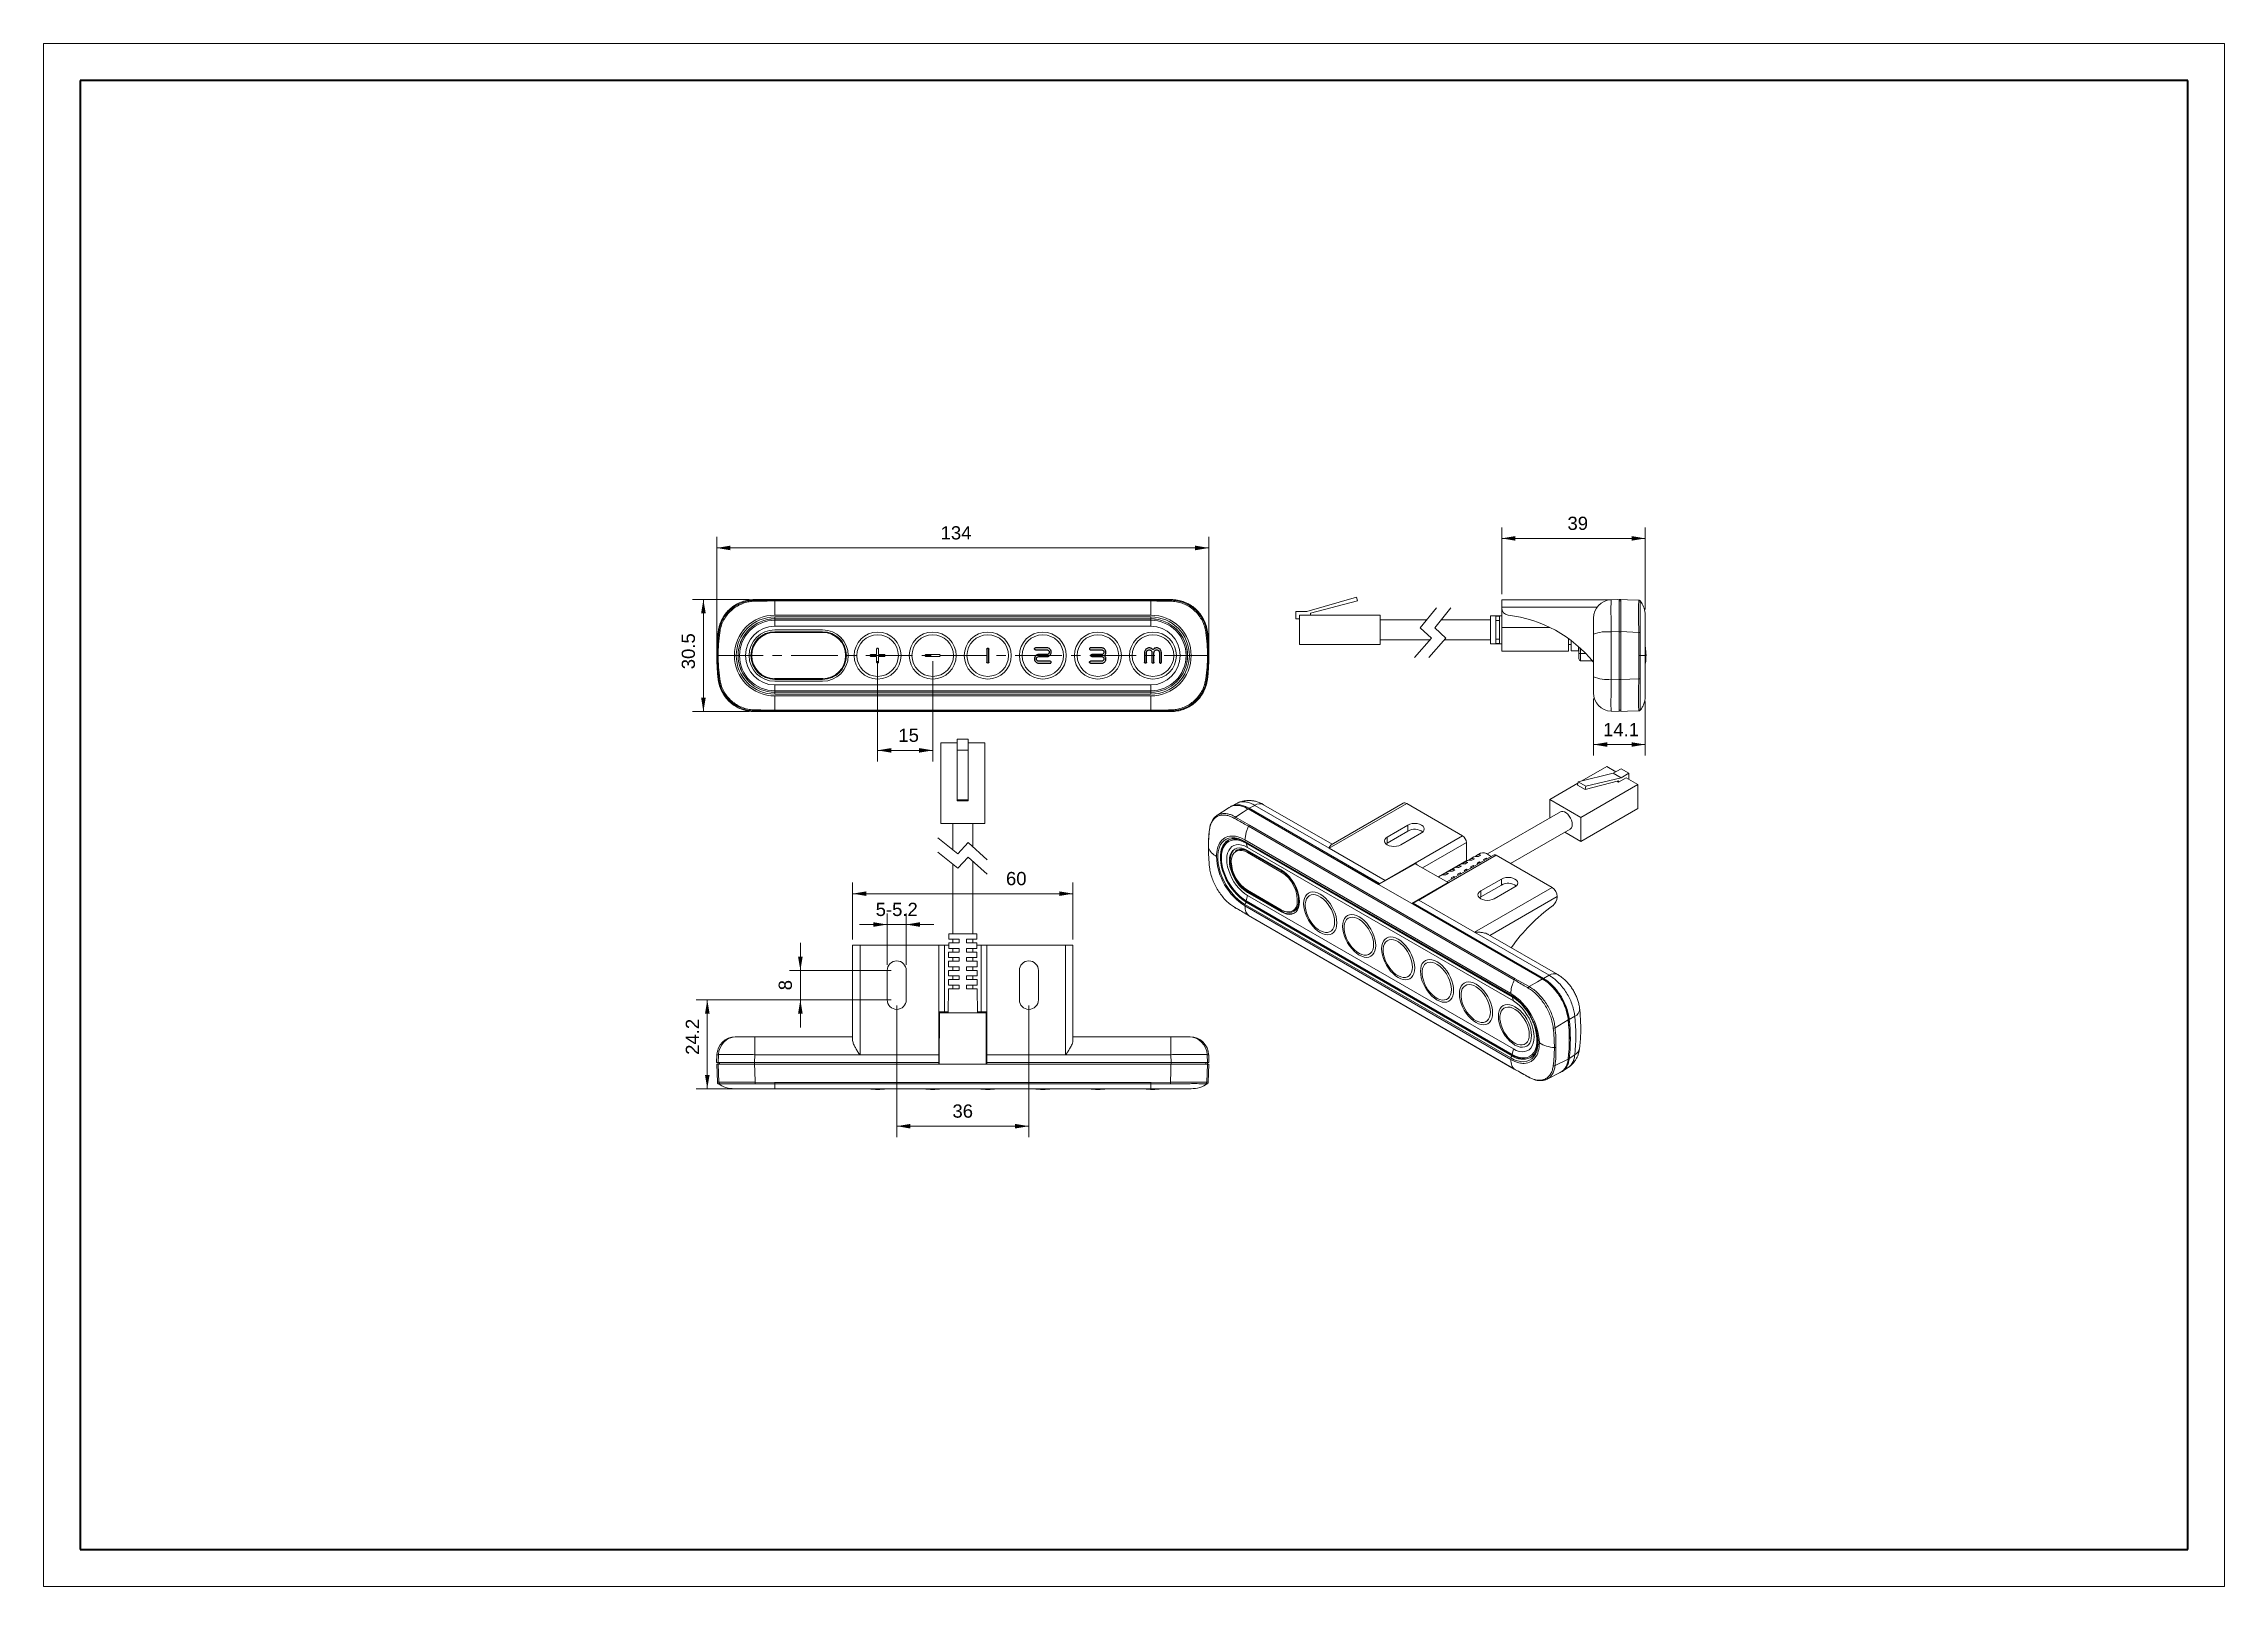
# Model space of a CAD drawing. Header units: millimetres. Extents: x -297 to 297, y -210 to 210.
import ezdxf

# ---------------------------------------------------------------- set-up
doc = ezdxf.new("R2010")
doc.units = ezdxf.units.MM
doc.linetypes.add('CENTERX2', pattern=[20.32, 12.7, -2.54, 2.54, -2.54])
doc.layers.get('0').update_dxf_attribs({"lineweight": 20})
doc.layers.add('粗实线层', color=7, linetype='Continuous', lineweight=35)
doc.layers.add('细实线层', color=7, linetype='Continuous', lineweight=18)
doc.styles.add('标准', font='')
doc.styles.get('标准').set_extended_font_data('arial')
doc.dimstyles.new('标准', dxfattribs={"dimscale": 1.5, "dimtxt": 2.4, "dimasz": 2.5, "dimexe": 2, "dimexo": 1, "dimgap": 1.5, "dimtad": 1, "dimdec": 1, "dimdsep": 46, "dimtxsty": '标准', "dimcen": 2.5, "dimdle": 5, "dimclre": 256, "dimclrt": 7, "dimadec": 0, "dimazin": 0, "dimtfac": 0.714286, "dimtdec": 1, "dimtmove": 0, "dimatfit": 3, "dimfxl": 0, "dimtolj": 1, "dimarcsym": 0})

msp = doc.modelspace()

# ---------------------------------------------------------------- blocks, each defined once
blk = doc.blocks.new('*X4')
at = {"linetype": 'Continuous', "lineweight": 0}
for points in [[(-113.67, 72.7), (-109.92, 72.08), (-109.92, 73.33)], [(20.41, 72.7), (16.66, 72.08), (16.66, 73.33)]]:
    blk.add_hatch(color=0, dxfattribs=at).paths.add_polyline_path(points, flags=0)
for p, q in [((-113.67, 44.91), (-113.67, 75.7)), ((20.41, 44.91), (20.41, 75.7))]:
    blk.add_line(p, q, dxfattribs=at)
at = {"color": 0, "linetype": 'Continuous', "lineweight": 0}
blk.add_line((20.41, 72.7), (-113.67, 72.7), dxfattribs=at)
at = {"color": 7, "linetype": 'Continuous', "lineweight": 0, "insert": (-48.48, 76.79), "char_height": 3.6, "width": 15.1957, "attachment_point": 5, "style": '标准'}
blk.add_mtext('134', dxfattribs=at)
blk = doc.blocks.new('*X5')
at = {"linetype": 'Continuous', "lineweight": 0}
for points in [[(-117.29, 58.65), (-116.66, 54.9), (-117.91, 54.9)], [(-117.29, 28.16), (-116.66, 31.91), (-117.91, 31.91)]]:
    blk.add_hatch(color=0, dxfattribs=at).paths.add_polyline_path(points, flags=0)
for p, q in [((-104.85, 58.65), (-120.29, 58.65)), ((-104.85, 28.16), (-120.29, 28.16))]:
    blk.add_line(p, q, dxfattribs=at)
at = {"color": 0, "linetype": 'Continuous', "lineweight": 0}
blk.add_line((-117.29, 58.65), (-117.29, 28.16), dxfattribs=at)
at = {"color": 7, "linetype": 'Continuous', "lineweight": 0, "insert": (-121.37, 44.58), "char_height": 3.6, "width": 18.7463, "attachment_point": 5, "rotation": 90, "style": '标准'}
blk.add_mtext('30.5', dxfattribs=at)
blk = doc.blocks.new('*X6')
at = {"linetype": 'Continuous', "lineweight": 0}
for points in [[(-69.83, 17.6), (-66.08, 18.22), (-66.08, 16.97)], [(-54.83, 17.6), (-58.58, 18.22), (-58.58, 16.97)]]:
    blk.add_hatch(color=0, dxfattribs=at).paths.add_polyline_path(points, flags=0)
for p, q in [((-69.83, 41.91), (-69.83, 14.6)), ((-54.83, 41.91), (-54.83, 14.6))]:
    blk.add_line(p, q, dxfattribs=at)
at = {"color": 0, "linetype": 'Continuous', "lineweight": 0}
blk.add_line((-69.83, 17.6), (-54.83, 17.6), dxfattribs=at)
at = {"color": 7, "linetype": 'Continuous', "lineweight": 0, "insert": (-61.38, 21.69), "char_height": 3.6, "width": 9.6915, "attachment_point": 5, "style": '标准'}
blk.add_mtext('15', dxfattribs=at)
blk = doc.blocks.new('*X7')
at = {"linetype": 'Continuous', "lineweight": 0}
for points in [[(125.16, 19.19), (128.91, 19.81), (128.91, 18.56)], [(139.26, 19.19), (135.51, 19.81), (135.51, 18.56)]]:
    blk.add_hatch(color=0, dxfattribs=at).paths.add_polyline_path(points, flags=0)
for p, q in [((125.16, 31.74), (125.16, 16.19)), ((139.26, 30.91), (139.26, 16.19))]:
    blk.add_line(p, q, dxfattribs=at)
at = {"color": 0, "linetype": 'Continuous', "lineweight": 0}
blk.add_line((125.16, 19.19), (139.26, 19.19), dxfattribs=at)
at = {"color": 7, "linetype": 'Continuous', "lineweight": 0, "insert": (132.67, 23.24), "char_height": 3.6, "width": 16.628, "attachment_point": 5, "style": '标准'}
blk.add_mtext('14.1', dxfattribs=at)
blk = doc.blocks.new('*X8')
at = {"linetype": 'Continuous', "lineweight": 0}
for points in [[(100.16, 75.3), (103.91, 75.93), (103.91, 74.68)], [(139.26, 75.3), (135.51, 75.93), (135.51, 74.68)]]:
    blk.add_hatch(color=0, dxfattribs=at).paths.add_polyline_path(points, flags=0)
for p, q in [((100.16, 60.08), (100.16, 78.3)), ((139.26, 55.91), (139.26, 78.3))]:
    blk.add_line(p, q, dxfattribs=at)
at = {"color": 0, "linetype": 'Continuous', "lineweight": 0}
blk.add_line((100.16, 75.3), (139.26, 75.3), dxfattribs=at)
at = {"color": 7, "linetype": 'Continuous', "lineweight": 0, "insert": (120.87, 79.39), "char_height": 3.6, "width": 10.3171, "attachment_point": 5, "style": '标准'}
blk.add_mtext('39', dxfattribs=at)
blk = doc.blocks.new('*X9')
at = {"linetype": 'Continuous', "lineweight": 0}
for points in [[(-64.63, -84.72), (-60.88, -84.1), (-60.88, -85.35)], [(-28.63, -84.72), (-32.38, -84.1), (-32.38, -85.35)]]:
    blk.add_hatch(color=0, dxfattribs=at).paths.add_polyline_path(points, flags=0)
for p, q in [((-64.63, -51.82), (-64.63, -87.72)), ((-28.63, -51.82), (-28.63, -87.72))]:
    blk.add_line(p, q, dxfattribs=at)
at = {"color": 0, "linetype": 'Continuous', "lineweight": 0}
blk.add_line((-64.63, -84.72), (-28.63, -84.72), dxfattribs=at)
at = {"color": 7, "linetype": 'Continuous', "lineweight": 0, "insert": (-46.65, -80.63), "char_height": 3.6, "width": 10.3061, "attachment_point": 5, "style": '标准'}
blk.add_mtext('36', dxfattribs=at)
blk = doc.blocks.new('*X10')
at = {"linetype": 'Continuous', "lineweight": 0}
for points in [[(-67.23, -29.82), (-70.98, -29.19), (-70.98, -30.44)], [(-62.03, -29.82), (-58.28, -29.19), (-58.28, -30.44)]]:
    blk.add_hatch(color=0, dxfattribs=at).paths.add_polyline_path(points, flags=0)
for p, q in [((-67.23, -40.82), (-67.23, -26.82)), ((-62.03, -40.82), (-62.03, -26.82))]:
    blk.add_line(p, q, dxfattribs=at)
at = {"color": 0, "linetype": 'Continuous', "lineweight": 0}
blk.add_line((-74.73, -29.82), (-54.53, -29.82), dxfattribs=at)
at = {"color": 7, "linetype": 'Continuous', "lineweight": 0, "insert": (-64.63, -25.73), "char_height": 3.6, "width": 21.9677, "attachment_point": 5, "style": '标准'}
blk.add_mtext('5-5.2', dxfattribs=at)
blk = doc.blocks.new('*X11')
at = {"linetype": 'Continuous', "lineweight": 0}
for points in [[(-76.63, -21.42), (-72.88, -20.79), (-72.88, -22.04)], [(-16.63, -21.42), (-20.38, -20.79), (-20.38, -22.04)]]:
    blk.add_hatch(color=0, dxfattribs=at).paths.add_polyline_path(points, flags=0)
for p, q in [((-76.63, -33.92), (-76.63, -18.42)), ((-16.63, -33.92), (-16.63, -18.42))]:
    blk.add_line(p, q, dxfattribs=at)
at = {"color": 0, "linetype": 'Continuous', "lineweight": 0}
blk.add_line((-76.63, -21.42), (-16.63, -21.42), dxfattribs=at)
at = {"color": 7, "linetype": 'Continuous', "lineweight": 0, "insert": (-32.07, -17.33), "char_height": 3.6, "width": 10.3226, "attachment_point": 5, "style": '标准'}
blk.add_mtext('60', dxfattribs=at)
blk = doc.blocks.new('*X12')
at = {"linetype": 'Continuous', "lineweight": 0}
for points in [[(-116.23, -50.32), (-115.6, -54.07), (-116.85, -54.07)], [(-116.23, -74.52), (-115.6, -70.77), (-116.85, -70.77)]]:
    blk.add_hatch(color=0, dxfattribs=at).paths.add_polyline_path(points, flags=0)
for p, q in [((-66.13, -50.32), (-119.23, -50.32)), ((-99.33, -74.52), (-119.23, -74.52))]:
    blk.add_line(p, q, dxfattribs=at)
at = {"color": 0, "linetype": 'Continuous', "lineweight": 0}
blk.add_line((-116.23, -50.32), (-116.23, -74.52), dxfattribs=at)
at = {"color": 7, "linetype": 'Continuous', "lineweight": 0, "insert": (-120.29, -60.4), "char_height": 3.6, "width": 18.7463, "attachment_point": 5, "rotation": 90, "style": '标准'}
blk.add_mtext('24.2', dxfattribs=at)
blk = doc.blocks.new('*X13')
at = {"linetype": 'Continuous', "lineweight": 0}
for points in [[(-90.87, -42.32), (-90.25, -38.57), (-91.5, -38.57)], [(-90.87, -50.32), (-90.25, -54.07), (-91.5, -54.07)]]:
    blk.add_hatch(color=0, dxfattribs=at).paths.add_polyline_path(points, flags=0)
at = {"color": 0, "linetype": 'Continuous', "lineweight": 0}
blk.add_line((-90.87, -34.82), (-90.87, -57.82), dxfattribs=at)
at = {"linetype": 'Continuous', "lineweight": 0}
for p, q in [((-66.13, -42.32), (-93.87, -42.32)), ((-66.13, -50.32), (-93.87, -50.32))]:
    blk.add_line(p, q, dxfattribs=at)
at = {"color": 7, "linetype": 'Continuous', "lineweight": 0, "insert": (-94.96, -46.32), "char_height": 3.6, "width": 7.2, "attachment_point": 5, "rotation": 90, "style": '标准'}
blk.add_mtext('8', dxfattribs=at)
blk = doc.blocks.new('$CAXA_FRAME_13B17AC1$')
at = {"layer": '粗实线层'}
for p, q in [((-287, 200), (-287, -200)), ((287, 200), (-287, 200)), ((287, -200), (287, 200)), ((-287, -200), (287, -200))]:
    blk.add_line(p, q, dxfattribs=at)
at = {"layer": '细实线层'}
for p, q in [((297, 210), (-297, 210)), ((-297, 210), (-297, -210)), ((297, -210), (297, 210)), ((-297, -210), (297, -210))]:
    blk.add_line(p, q, dxfattribs=at)

# ---------------------------------------------------------------- dimensions: what is measured, and where the dimension line sits
at = {"color": 7, "linetype": 'Continuous', "lineweight": 0}
for base, p1, p2, text, picture, middle in [((-113.67, 72.7), (20.41, 43.41), (-113.67, 43.41), '134', '*X4', (-48.48, 76.79)), ((-62.03, -29.82), (-67.23, -42.32), (-62.03, -42.32), '5-<>', '*X10', (-64.63, -25.73))]:
    dim = msp.add_linear_dim(base=base, p1=p1, p2=p2, text=text, dimstyle='标准', override={"dimsah": 1, "dimtzin": 0}, dxfattribs=at)
    dim.commit()
    dim.dimension.update_dxf_attribs({"geometry": picture, "text_midpoint": middle, "dimtype": 160})
dim = msp.add_linear_dim(base=(139.26, 75.3), p1=(100.16, 58.58), p2=(139.26, 54.41), angle=0, text='39', dimstyle='标准', override={"dimsah": 1, "dimtzin": 0}, dxfattribs=at)
dim.commit()
dim.dimension.update_dxf_attribs({"geometry": '*X8', "text_midpoint": (120.87, 79.39), "dimtype": 160})
for base, p1, p2, angle, picture, middle in [((-117.29, 28.16), (-103.35, 58.65), (-103.35, 28.16), 270, '*X5', (-121.37, 44.58)), ((139.26, 19.19), (125.16, 33.24), (139.26, 32.41), 0, '*X7', (132.67, 23.24)), ((-90.87, -50.32), (-64.63, -42.32), (-64.63, -50.32), 270, '*X13', (-94.96, -46.32)), ((-116.23, -74.52), (-64.63, -50.32), (-97.83, -74.52), 270, '*X12', (-120.29, -60.4))]:
    dim = msp.add_linear_dim(base=base, p1=p1, p2=p2, angle=angle, dimstyle='标准', override={"dimsah": 1, "dimtzin": 0}, dxfattribs=at)
    dim.commit()
    dim.dimension.update_dxf_attribs({"geometry": picture, "text_midpoint": middle, "dimtype": 160})
for base, p1, p2, picture, middle in [((-54.83, 17.6), (-69.83, 43.41), (-54.83, 43.41), '*X6', (-61.38, 21.69)), ((-16.63, -21.42), (-76.63, -35.42), (-16.63, -35.42), '*X11', (-32.07, -17.33)), ((-28.63, -84.72), (-64.63, -50.32), (-28.63, -50.32), '*X9', (-46.65, -80.63))]:
    dim = msp.add_linear_dim(base=base, p1=p1, p2=p2, dimstyle='标准', override={"dimsah": 1, "dimtzin": 0}, dxfattribs=at)
    dim.commit()
    dim.dimension.update_dxf_attribs({"geometry": picture, "text_midpoint": middle, "dimtype": 160})

# ---------------------------------------------------------------- linework, layer by layer
at = {"color": 7, "linetype": 'Continuous', "lineweight": 15}
for p, q in [((-53.13, 58.65), (-103.35, 58.65)), ((-103.34, 58.64), (-53.03, 58.64)), ((-103.19, 58.47), (-97.83, 58.47)), ((-97.83, 58.47), (4.55, 58.47)), ((-97.83, 58.28), (-97.83, 54.92)), ((4.57, 58.28), (-97.83, 58.28)), ((-97.83, 54.92), (-97.83, 54.41)), ((-97.83, 54.41), (4.57, 54.41)), ((-97.83, 53.92), (4.57, 53.92)), ((-53.13, 58.65), (-53.13, 58.64)), ((-53.03, 58.64), (-40.23, 58.64)), ((-40.23, 58.64), (10.07, 58.64)), ((10.08, 58.65), (-40.13, 58.65)), ((-40.13, 58.64), (-40.13, 58.65)), ((4.55, 58.47), (9.92, 58.47)), ((4.57, 58.28), (4.57, 54.92)), ((4.57, 54.92), (4.57, 54.41)), ((44.06, 53.41), (44.06, 55.41)), ((44.06, 55.41), (47.06, 55.41)), ((45.06, 54.41), (67.06, 54.41)), ((45.06, 46.41), (45.06, 54.41)), ((47.06, 55.41), (60.6, 59.3)), ((60.88, 58.34), (48.06, 54.91)), ((48.06, 54.91), (48.06, 54.41)), ((60.6, 59.3), (60.88, 58.34)), ((67.06, 46.41), (67.06, 54.41)), ((100.16, 54.24), (97.06, 54.22)), ((97.06, 54.22), (97.06, 46.6)), ((99.56, 54.1), (98.56, 54.1)), ((98.56, 46.72), (98.56, 54.1)), ((99.56, 46.71), (99.56, 54.1)), ((100.16, 58.58), (129.98, 58.58)), ((100.16, 56.58), (100.16, 58.58)), ((100.16, 56.4), (100.16, 56.58)), ((126.15, 56.58), (100.16, 56.58)), ((100.16, 51.08), (100.16, 56.08)), ((100.18, 56.08), (100.16, 56.08)), ((120.05, 58.58), (131.73, 58.64)), ((125.16, 53.58), (125.16, 49.21)), ((129.98, 58.58), (132.16, 58.65)), ((132.16, 58.65), (132.16, 49.93)), ((132.16, 58.64), (132.56, 58.64)), ((132.16, 58.27), (132.56, 58.27)), ((132.56, 58.64), (132.56, 49.92)), ((132.56, 58.27), (132.56, 49.9)), ((139.23, 54.92), (139.26, 54.41)), ((139.26, 54.41), (139.26, 43.41)), ((-113.11, 49.71), (-113.25, 49.92)), ((4.57, 53.42), (-97.83, 53.42)), ((-97.83, 53.41), (-97.83, 53.02)), ((-97.83, 53.41), (4.57, 53.41)), ((4.57, 53.02), (-97.83, 53.02)), ((-97.83, 51.41), (-97.83, 53.02)), ((-97.83, 51.41), (4.57, 51.41)), ((-84.83, 50.41), (-97.83, 50.41)), ((-97.83, 49.89), (-97.83, 49.91)), ((-84.83, 49.91), (-97.83, 49.91)), ((-97.83, 49.89), (-97.83, 49.69)), ((-97.83, 49.89), (-84.83, 49.89)), ((-84.83, 49.69), (-97.83, 49.69)), ((-84.83, 49.89), (-84.83, 49.91)), ((-84.83, 49.89), (-84.83, 49.69)), ((4.57, 53.02), (4.57, 53.41)), ((4.57, 51.41), (4.57, 53.02)), ((19.99, 49.92), (19.84, 49.71)), ((45.06, 53.41), (44.06, 53.41)), ((79.73, 53.11), (67.06, 53.11)), ((67.06, 47.71), (80.67, 47.71)), ((97.06, 53.11), (83.67, 53.11)), ((84.61, 47.71), (97.06, 47.71)), ((99.56, 52.97), (98.56, 52.97)), ((99.56, 47.85), (98.56, 47.85)), ((100.16, 44.58), (100.16, 51.08)), ((113.28, 51.08), (100.16, 51.08)), ((118.37, 44.58), (118.37, 48.02)), ((125.16, 37.6), (125.16, 49.21)), ((132.16, 49.93), (129.98, 49.84)), ((129.98, 49.84), (129.98, 36.98)), ((132.16, 49.93), (132.16, 36.88)), ((132.16, 49.9), (132.56, 49.9)), ((132.56, 36.9), (132.56, 49.92)), ((137.47, 49.71), (132.56, 49.92)), ((-113.27, 43.41), (-108.83, 43.41)), ((-70.1, 43.68), (-71.59, 43.68)), ((-71.59, 43.14), (-70.1, 43.14)), ((-70.1, 45.16), (-70.1, 43.68)), ((-70.1, 43.14), (-70.1, 41.65)), ((-69.56, 43.68), (-69.56, 45.16)), ((-68.08, 43.68), (-69.56, 43.68)), ((-69.56, 43.14), (-68.08, 43.14)), ((-69.56, 41.65), (-69.56, 43.14)), ((-53.08, 43.68), (-56.59, 43.68)), ((-56.59, 43.14), (-53.08, 43.14)), ((20.01, 43.41), (15.57, 43.41)), ((45.06, 46.41), (67.06, 46.41)), ((97.06, 46.6), (100.16, 46.57)), ((100.16, 44.58), (118.37, 44.58)), ((118.37, 46.41), (119.06, 46.41)), ((119.06, 44.71), (119.06, 47.51)), ((119.06, 44.71), (121.06, 44.71)), ((121.06, 44.71), (121.06, 45.87)), ((121.16, 44.01), (121.16, 45.78)), ((121.66, 44.01), (121.16, 44.01)), ((121.16, 42.51), (121.16, 44.01)), ((121.66, 45.33), (121.66, 44.01)), ((121.66, 44.01), (121.66, 42.01)), ((121.66, 44.01), (123.01, 44.01)), ((124.66, 42.01), (121.66, 42.01)), ((124.66, 42.01), (124.66, 42.18)), ((125.16, 41.51), (125.15, 41.58)), ((137.9, 43.41), (139.26, 43.41)), ((139.26, 32.41), (139.26, 43.41)), ((-113.25, 36.9), (-113.11, 37.11)), ((-97.83, 37.12), (-97.83, 36.92)), ((-97.83, 37.12), (-84.83, 37.12)), ((-84.83, 36.92), (-97.83, 36.92)), ((-97.83, 36.92), (-97.83, 36.91)), ((-97.83, 36.91), (-84.83, 36.91)), ((-97.83, 36.41), (-84.83, 36.41)), ((-84.83, 37.12), (-84.83, 36.92)), ((-84.83, 36.92), (-84.83, 36.91)), ((19.84, 37.11), (19.99, 36.9)), ((125.16, 37.6), (125.16, 33.24)), ((129.98, 36.98), (132.16, 36.88)), ((132.16, 36.92), (132.56, 36.92)), ((132.16, 36.88), (132.16, 28.16)), ((132.56, 36.9), (137.47, 37.11)), ((132.56, 36.9), (132.56, 28.17)), ((-97.83, 35.41), (-97.83, 33.79)), ((-97.83, 35.41), (4.57, 35.41)), ((-97.83, 33.41), (-97.83, 33.79)), ((-97.83, 33.79), (4.57, 33.79)), ((4.57, 33.41), (-97.83, 33.41)), ((-97.83, 32.9), (-97.83, 33.4)), ((-97.83, 33.4), (4.57, 33.4)), ((4.57, 32.9), (-97.83, 32.9)), ((-97.83, 32.41), (4.57, 32.41)), ((-97.83, 32.41), (-97.83, 28.54)), ((4.57, 35.41), (4.57, 33.79)), ((4.57, 33.79), (4.57, 33.41)), ((4.57, 32.9), (4.57, 33.4)), ((4.57, 32.41), (4.57, 28.54)), ((-103.35, 28.16), (10.08, 28.16)), ((10.07, 28.17), (-103.34, 28.17)), ((-97.83, 28.35), (-103.19, 28.35)), ((-97.83, 28.54), (4.57, 28.54)), ((4.56, 28.35), (-97.83, 28.35)), ((9.92, 28.35), (4.56, 28.35)), ((132.16, 28.16), (129.98, 28.24)), ((132.16, 28.55), (132.56, 28.55)), ((-52.63, 19.68), (-52.63, -2.32)), ((-52.63, 19.68), (-48.13, 19.68)), ((-48.13, 20.68), (-45.13, 20.68)), ((-48.13, 20.68), (-48.13, 17.68)), ((-45.13, 20.68), (-45.13, 17.68)), ((-45.13, 19.68), (-40.63, 19.68)), ((-40.63, 19.68), (-40.63, -2.32)), ((-48.13, 17.68), (-45.13, 17.68)), ((-48.13, 17.68), (-48.13, 4.13)), ((-45.13, 17.68), (-45.13, 4.13)), ((128.8, 13.21), (121.96, 9.27)), ((128.8, 13.21), (131.27, 11.79)), ((132.68, 12.6), (130.56, 11.38)), ((132.68, 12.6), (134.81, 11.38)), ((120.9, 8.66), (113.24, 4.23)), ((120.98, 9.03), (120.79, 8.13)), ((120.79, 8.13), (122.91, 6.91)), ((130.56, 11.38), (120.98, 9.03)), ((120.98, 9.03), (123.1, 7.81)), ((137.28, 8.32), (121.72, -0.66)), ((122.91, 6.91), (131.98, 9.34)), ((123.1, 7.81), (122.91, 6.91)), ((132.68, 10.15), (123.1, 7.81)), ((130.56, 11.38), (132.68, 10.15)), ((131.49, 9.21), (131.98, 8.93)), ((131.98, 8.93), (134.1, 10.15)), ((131.98, 9.34), (131.98, 8.93)), ((134.81, 11.38), (132.68, 10.15)), ((134.1, 10.15), (137.28, 8.32)), ((134.81, 9.74), (134.81, 11.38)), ((137.28, 8.32), (137.28, 1.78)), ((-48.13, 4.13), (-45.13, 4.13)), ((-48.13, 4.13), (-48.13, 3.86)), ((-48.13, 3.86), (-45.13, 3.86)), ((-45.13, 4.13), (-45.13, 3.86)), ((25.92, 2.04), (22.57, -0.16)), ((28.14, 3.23), (26.52, 2.41)), ((31.34, 1.52), (30.59, 1.87)), ((31.07, 1.65), (66.64, -18.88)), ((31.34, 1.52), (31.32, 1.51)), ((66.66, -18.87), (31.34, 1.52)), ((32.93, 2.63), (31.35, 1.83)), ((66.85, -18.67), (31.35, 1.83)), ((53.19, -9.07), (32.93, 2.63)), ((53.94, -7.95), (35.31, 2.8)), ((74.28, 3.11), (53.19, -9.07)), ((73.28, 3.21), (53.72, -8.08)), ((74.28, 3.11), (89.48, -5.67)), ((116.13, 0.86), (96.26, -10.61)), ((113.24, -0.81), (113.24, 4.23)), ((113.24, 4.23), (121.72, -0.66)), ((137.28, 1.78), (121.72, -7.2)), ((-52.63, -2.32), (-40.63, -2.32)), ((-49.33, -2.32), (-49.33, -9.49)), ((-43.93, -8.63), (-43.93, -2.32)), ((27.69, -0.56), (31.45, -2.77)), ((103.59, -44.88), (31.18, -3.07)), ((31.45, -2.77), (103.84, -44.56)), ((74.63, -2.73), (68.97, -6)), ((68.97, -7.63), (74.63, -4.36)), ((72.65, -8.12), (78.31, -4.85)), ((74.63, -4.36), (74.63, -2.73)), ((76.6, -13.1), (89.48, -5.67)), ((102.55, -13.22), (118.83, -3.82)), ((121.72, -7.2), (117.35, -4.67)), ((121.72, -0.66), (121.72, -7.2)), ((25.62, -6.87), (25.52, -6.93)), ((28.1, -9.51), (27.81, -9.68)), ((30.24, -6.36), (30.22, -6.79)), ((30.22, -6.79), (102.63, -48.59)), ((30.22, -7.19), (102.63, -48.99)), ((30.33, -7.42), (102.74, -49.22)), ((103, -49.51), (30.59, -7.71)), ((30.93, -8.83), (30.59, -7.71)), ((30.93, -8.83), (103.34, -50.63)), ((40.12, -14.95), (30.93, -9.65)), ((40.12, -15.54), (30.93, -10.23)), ((31.07, -9.99), (31.15, -9.94)), ((31.07, -9.99), (40.26, -15.29)), ((40.34, -15.24), (31.14, -9.93)), ((53.19, -9.07), (68.39, -17.84)), ((68.63, -7.87), (68.97, -7.63)), ((68.97, -7.63), (68.97, -6)), ((90.54, -7.51), (78.59, -14.41)), ((97.92, -10.9), (85.22, -18.24)), ((98.67, -10.98), (85.79, -18.41)), ((90.54, -7.51), (90.54, -12.41)), ((92.6, -11.42), (91.53, -12.03)), ((94.38, -10.42), (93.31, -11.02)), ((93.79, -11.32), (94.5, -10.92)), ((95.91, -11.74), (95.21, -12.14)), ((96.13, -11.94), (95.91, -11.74)), ((95.91, -12.06), (95.91, -11.74)), ((98.67, -10.98), (113.88, -19.75)), ((-49.33, -13.43), (-49.33, -32.32)), ((-43.93, -32.32), (-43.93, -12.57)), ((40.26, -15.29), (40.35, -15.24)), ((76.59, -13.26), (66.64, -18.88)), ((68.39, -17.84), (76.6, -13.1)), ((76.59, -13.26), (85.54, -18.42)), ((76.6, -13.1), (76.6, -13.26)), ((82.83, -16.86), (90.54, -12.41)), ((83.7, -16.43), (82.89, -16.89)), ((85.48, -15.43), (84.42, -16.03)), ((87.26, -14.43), (86.19, -15.03)), ((86.65, -17.41), (86.37, -17.15)), ((87.35, -17.01), (87.08, -16.75)), ((87.08, -17.16), (87.08, -16.75)), ((89.04, -13.43), (87.97, -14.03)), ((88.4, -16.4), (88.14, -16.15)), ((89.11, -15.99), (88.84, -15.75)), ((88.84, -16.14), (88.84, -15.75)), ((90.82, -12.43), (89.75, -13.03)), ((90.16, -15.38), (89.9, -15.14)), ((90.54, -12.41), (90.54, -12.58)), ((90.86, -14.98), (90.61, -14.74)), ((90.61, -15.12), (90.61, -14.74)), ((91.91, -14.37), (91.67, -14.14)), ((92.62, -13.97), (92.38, -13.74)), ((92.38, -14.1), (92.38, -13.74)), ((93.67, -13.36), (93.44, -13.14)), ((94.37, -12.95), (94.15, -12.74)), ((94.15, -13.08), (94.15, -12.74)), ((100.09, -17.43), (94.43, -20.69)), ((95.43, -12.34), (95.21, -12.14)), ((100.09, -19.06), (100.09, -17.43)), ((30.71, -23.66), (30.58, -23.73)), ((30.58, -23.73), (102.99, -65.53)), ((30.93, -21.89), (30.59, -23.41)), ((30.59, -23.41), (103, -65.21)), ((30.64, -23.62), (103.05, -65.42)), ((30.93, -20.49), (40.12, -25.8)), ((31.14, -20.95), (30.93, -21.08)), ((30.93, -21.08), (40.12, -26.38)), ((30.93, -21.89), (103.34, -63.69)), ((30.97, -20.58), (40.17, -25.89)), ((31.14, -20.95), (40.34, -26.26)), ((66.64, -18.88), (75.69, -24.11)), ((68.39, -17.84), (66.85, -18.67)), ((66.85, -18.67), (66.85, -18.76)), ((85.54, -18.42), (75.69, -24.11)), ((76.04, -23.98), (77.58, -23.15)), ((77.58, -23.15), (85.79, -18.41)), ((77.58, -23.15), (92.79, -31.93)), ((85.54, -18.42), (85.54, -18.56)), ((92.79, -31.93), (113.88, -19.75)), ((94.09, -22.57), (94.43, -22.32)), ((94.43, -22.32), (100.09, -19.06)), ((94.43, -22.32), (94.43, -20.69)), ((115.29, -22.2), (96.96, -32.79)), ((98.11, -22.81), (103.76, -19.55)), ((115.29, -22.2), (115.29, -22.34)), ((102.63, -66.15), (30.22, -24.35)), ((30.22, -24.75), (102.63, -66.55)), ((31.18, -27.36), (103.59, -69.16)), ((31.2, -27.37), (103.63, -69.19)), ((40.34, -26.26), (40.12, -26.38)), ((43.49, -26.21), (43.78, -26.05)), ((75.69, -24.11), (111.26, -44.64)), ((76.03, -24.3), (76.04, -24.29)), ((76.04, -24.29), (76.04, -23.98)), ((111.55, -44.47), (76.04, -23.98)), ((111.56, -44.8), (76.04, -24.29)), ((-76.63, -61.42), (-76.63, -35.42)), ((-76.63, -35.42), (-74.63, -35.42)), ((-74.63, -35.42), (-74.63, -65.25)), ((-74.63, -35.42), (-53.13, -35.42)), ((-53.13, -53.63), (-53.13, -35.42)), ((-53.13, -35.42), (-51.63, -35.42)), ((-51.63, -35.42), (-51.63, -53.63)), ((-51.63, -35.42), (-50.47, -35.42)), ((-50.46, -34.82), (-50.48, -36.32)), ((-50.46, -34.82), (-47.63, -34.82)), ((-50.44, -32.32), (-50.45, -33.82)), ((-50.45, -33.82), (-47.63, -33.82)), ((-42.83, -32.32), (-50.44, -32.32)), ((-49.38, -33.82), (-49.38, -34.82)), ((-47.63, -34.82), (-47.63, -33.82)), ((-42.81, -33.82), (-45.63, -33.82)), ((-45.63, -33.82), (-45.63, -34.82)), ((-42.8, -34.82), (-45.63, -34.82)), ((-43.88, -34.82), (-43.88, -33.82)), ((-42.81, -33.82), (-42.83, -32.32)), ((-42.79, -36.32), (-42.8, -34.82)), ((-42.8, -35.42), (-41.63, -35.42)), ((-41.63, -53.63), (-41.63, -35.42)), ((-41.63, -35.42), (-40.13, -35.42)), ((-40.13, -35.42), (-40.13, -53.63)), ((-40.13, -35.42), (-18.63, -35.42)), ((-18.63, -65.25), (-18.63, -35.42)), ((-18.63, -35.42), (-16.63, -35.42)), ((-16.63, -35.42), (-16.63, -61.42)), ((113.04, -43.62), (92.79, -31.93)), ((115.42, -43.44), (96.5, -32.52)), ((-50.51, -39.82), (-50.52, -41.32)), ((-50.52, -41.32), (-47.63, -41.32)), ((-50.51, -39.82), (-47.63, -39.82)), ((-50.49, -37.32), (-50.5, -38.82)), ((-50.5, -38.82), (-47.63, -38.82)), ((-50.49, -37.32), (-47.63, -37.32)), ((-50.48, -36.32), (-47.63, -36.32)), ((-49.38, -36.32), (-49.38, -37.32)), ((-49.38, -38.82), (-49.38, -39.82)), ((-49.38, -41.32), (-49.38, -42.32)), ((-47.63, -37.32), (-47.63, -36.32)), ((-47.63, -39.82), (-47.63, -38.82)), ((-47.63, -42.32), (-47.63, -41.32)), ((-42.79, -36.32), (-45.63, -36.32)), ((-45.63, -36.32), (-45.63, -37.32)), ((-42.78, -37.32), (-45.63, -37.32)), ((-42.77, -38.82), (-45.63, -38.82)), ((-45.63, -38.82), (-45.63, -39.82)), ((-42.76, -39.82), (-45.63, -39.82)), ((-42.75, -41.32), (-45.63, -41.32)), ((-45.63, -41.32), (-45.63, -42.32)), ((-43.88, -37.32), (-43.88, -36.32)), ((-43.88, -39.82), (-43.88, -38.82)), ((-43.88, -42.32), (-43.88, -41.32)), ((-42.77, -38.82), (-42.78, -37.32)), ((-42.75, -41.32), (-42.76, -39.82)), ((-67.23, -42.32), (-67.23, -50.32)), ((-62.03, -50.32), (-62.03, -42.32)), ((-50.57, -47.32), (-50.63, -53.82)), ((-50.57, -47.32), (-47.63, -47.32)), ((-50.55, -44.82), (-50.56, -46.32)), ((-50.56, -46.32), (-47.63, -46.32)), ((-50.55, -44.82), (-47.63, -44.82)), ((-50.53, -42.32), (-50.54, -43.82)), ((-50.54, -43.82), (-47.63, -43.82)), ((-50.53, -42.32), (-47.63, -42.32)), ((-49.38, -43.82), (-49.38, -44.82)), ((-49.38, -46.32), (-49.38, -47.32)), ((-47.63, -44.82), (-47.63, -43.82)), ((-47.63, -47.32), (-47.63, -46.32)), ((-42.74, -42.32), (-45.63, -42.32)), ((-42.73, -43.82), (-45.63, -43.82)), ((-45.63, -43.82), (-45.63, -44.82)), ((-42.72, -44.82), (-45.63, -44.82)), ((-42.7, -46.32), (-45.63, -46.32)), ((-45.63, -46.32), (-45.63, -47.32)), ((-42.69, -47.32), (-45.63, -47.32)), ((-43.88, -44.82), (-43.88, -43.82)), ((-43.88, -47.32), (-43.88, -46.32)), ((-42.73, -43.82), (-42.74, -42.32)), ((-42.7, -46.32), (-42.72, -44.82)), ((-42.64, -53.82), (-42.69, -47.32)), ((-31.23, -42.32), (-31.23, -50.32)), ((-26.03, -50.32), (-26.03, -42.32)), ((103.84, -44.56), (107.67, -46.73)), ((111.55, -44.47), (113.04, -43.62)), ((102.65, -48.16), (102.63, -48.59)), ((103.34, -50.63), (103, -49.51)), ((-53.13, -65.25), (-53.13, -53.63)), ((-51.63, -53.63), (-53.13, -53.63)), ((-52.97, -56.42), (-53.13, -56.42)), ((-52.99, -59.02), (-53.13, -59.02)), ((-52.96, -53.82), (-53.03, -67.82)), ((-52.96, -53.82), (-40.31, -53.82)), ((-51.63, -53.63), (-50.63, -53.63)), ((-42.64, -53.63), (-41.63, -53.63)), ((-40.13, -53.63), (-41.63, -53.63)), ((-40.31, -53.82), (-40.23, -67.82)), ((-40.13, -56.42), (-40.29, -56.42)), ((-40.13, -59.02), (-40.28, -59.02)), ((-40.13, -65.25), (-40.13, -53.63)), ((118.27, -55.81), (114.69, -57.93)), ((120.05, -54.8), (118.56, -55.64)), ((-113.6, -65.25), (-113.68, -67.42)), ((-113.2, -65.25), (-113.6, -65.25)), ((-113.26, -67.42), (-113.2, -65.25)), ((-108.6, -60.42), (-108.24, -60.42)), ((-103.28, -65.25), (-103.35, -67.42)), ((-103.28, -65.25), (-103.28, -60.42)), ((-103.28, -60.42), (-76.63, -60.42)), ((-74.63, -65.25), (-103.28, -65.25)), ((-74.63, -65.25), (-53.13, -65.25)), ((-53.01, -62.82), (-53.13, -62.82)), ((-53.01, -63.12), (-53.13, -63.12)), ((-53.13, -65.25), (-53.13, -67.42)), ((-40.13, -62.82), (-40.26, -62.82)), ((-40.13, -63.12), (-40.26, -63.12)), ((-40.13, -65.25), (-18.63, -65.25)), ((-40.13, -67.42), (-40.13, -65.25)), ((10.01, -65.25), (-18.63, -65.25)), ((-16.63, -60.42), (10.01, -60.42)), ((10.01, -65.25), (10.01, -60.42)), ((10.08, -67.42), (10.01, -65.25)), ((14.97, -60.42), (15.34, -60.42)), ((19.93, -65.25), (19.99, -67.42)), ((20.34, -65.25), (19.93, -65.25)), ((20.41, -67.42), (20.34, -65.25)), ((103.34, -63.69), (103, -65.21)), ((118.56, -66.29), (120.05, -65.31)), ((-113.26, -67.42), (-113.68, -67.42)), ((-113.67, -67.82), (-113.49, -72.77)), ((-113.67, -67.82), (-113.25, -67.82)), ((-113.29, -67.42), (-113.29, -67.82)), ((-113.11, -72.73), (-113.25, -67.82)), ((-112.88, -67.42), (-112.88, -67.82)), ((-103.36, -67.42), (-103.36, -67.82)), ((-103.34, -67.82), (-103.36, -67.82)), ((-53.13, -67.42), (-103.35, -67.42)), ((-103.34, -67.82), (-53.03, -67.82)), ((-53.13, -67.42), (-53.13, -67.82)), ((-53.03, -67.82), (-40.23, -67.82)), ((-40.23, -67.82), (10.07, -67.82)), ((10.08, -67.42), (-40.13, -67.42)), ((-40.13, -67.82), (-40.13, -67.42)), ((10.09, -67.82), (10.07, -67.82)), ((10.09, -67.42), (10.09, -67.82)), ((19.61, -67.42), (19.61, -67.82)), ((19.99, -67.82), (19.84, -72.73)), ((20.41, -67.42), (19.99, -67.42)), ((19.99, -67.82), (20.4, -67.82)), ((20.02, -67.82), (20.02, -67.42)), ((20.23, -72.77), (20.4, -67.82)), ((103.12, -65.46), (102.99, -65.53)), ((107.87, -66.1), (107.93, -66.07)), ((112.51, -71.9), (116.08, -70.1)), ((114.69, -68.22), (118.27, -66.44)), ((116.71, -69.76), (118.24, -68.76)), ((118.15, -66.77), (118.29, -66.11)), ((-97.83, -74.52), (-108.83, -74.52)), ((-103.19, -72.74), (-97.83, -72.8)), ((-97.83, -72.8), (4.55, -72.8)), ((4.57, -73.17), (-97.83, -73.17)), ((-97.83, -73.17), (-97.83, -74.5)), ((-97.83, -74.5), (-97.83, -74.52)), ((-97.83, -74.52), (4.57, -74.52)), ((4.55, -72.8), (9.92, -72.74)), ((4.57, -73.17), (4.57, -74.5)), ((4.57, -74.5), (4.57, -74.52)), ((4.57, -74.52), (15.57, -74.52)), ((107.44, -71.34), (107.54, -71.39))]:
    msp.add_line(p, q, dxfattribs=at)
at = {"color": 7}
for p, q in [((82.35, 56.36), (77.98, 50.93)), ((86.29, 56.36), (81.92, 50.93)), ((81.03, 48.11), (76.36, 42.88)), ((77.98, 50.93), (81.03, 48.11)), ((84.97, 48.11), (80.3, 42.88)), ((81.92, 50.93), (84.97, 48.11)), ((-53.43, -6.2), (-48, -10.56)), ((-53.43, -10.14), (-48, -14.51)), ((-48, -10.56), (-45.18, -7.52)), ((-48, -14.51), (-45.18, -11.46)), ((-45.18, -7.52), (-39.95, -12.19)), ((-45.18, -11.46), (-39.95, -16.13))]:
    msp.add_line(p, q, dxfattribs=at)
at = {"color": 7, "linetype": 'CENTERX2', "lineweight": 0}
msp.add_line((-113.67, 43.41), (20.41, 43.41), dxfattribs=at)
at = {"color": 7, "linetype": 'Continuous', "lineweight": 25}
for p, q in [((-40.1, 45.16), (-40.1, 41.65)), ((-39.56, 41.65), (-39.56, 45.16)), ((-23.72, 45.5), (-26.86, 45.5)), ((-26.86, 44.96), (-23.72, 44.96)), ((-23.72, 43.68), (-25.95, 43.68)), ((-25.95, 43.14), (-23.72, 43.14)), ((-22.8, 41.85), (-25.95, 41.85)), ((-8.82, 45.5), (-11.86, 45.5)), ((-11.86, 44.96), (-8.82, 44.96)), ((-8.82, 41.85), (-11.86, 41.85)), ((-8.82, 43.68), (-11.52, 43.68)), ((-11.52, 43.14), (-8.82, 43.14)), ((2.87, 44.22), (2.87, 41.58)), ((3.41, 41.58), (3.41, 44.22)), ((4.9, 44.22), (4.9, 41.58)), ((5.44, 41.58), (5.44, 44.22)), ((6.92, 44.22), (6.92, 41.58)), ((7.46, 41.58), (7.46, 44.22)), ((-25.95, 41.31), (-22.8, 41.31)), ((-11.86, 41.31), (-8.82, 41.31))]:
    msp.add_line(p, q, dxfattribs=at)
at = {"color": 7, "linetype": 'Continuous', "lineweight": 15}
for points in [[(-103.34, 58.64), (-103.28, 58.58), (-103.19, 58.47)], [(-97.83, 53.42), (-97.83, 53.42), (-97.83, 53.45), (-97.83, 53.5), (-97.83, 53.56), (-97.83, 53.64), (-97.83, 53.72), (-97.83, 53.82), (-97.83, 53.92)], [(4.57, 53.42), (4.57, 53.42), (4.57, 53.45), (4.57, 53.5), (4.57, 53.56), (4.57, 53.64), (4.57, 53.72), (4.57, 53.82), (4.57, 53.92)], [(9.92, 58.47), (10.01, 58.58), (10.07, 58.64)], [(132.56, 58.64), (134.44, 58.58), (137.48, 58.47)], [(98.56, 46.72), (99.31, 46.71), (99.56, 46.71)], [(124.83, 41.98), (124.75, 42), (124.66, 42.01)], [(-103.19, 28.35), (-103.28, 28.24), (-103.34, 28.17)], [(10.07, 28.17), (10.01, 28.24), (9.92, 28.35)], [(137.48, 28.35), (134.44, 28.24), (132.56, 28.17)], [(31.07, 1.65), (29.78, 0.8), (27.69, -0.56)], [(116.13, 0.86), (116.4, 0.96), (116.8, 0.97), (117.25, 0.84), (117.71, 0.57), (118.16, 0.19), (118.57, -0.29), (118.91, -0.84), (119.17, -1.43), (119.34, -2.02), (119.39, -2.58), (119.34, -3.08), (119.17, -3.48), (118.91, -3.77), (118.83, -3.82)], [(30.22, -6.79), (29.09, -6.23), (27.99, -5.88), (27.63, -5.8), (27.27, -5.76), (26.93, -5.73), (26.59, -5.73), (26.08, -5.78), (25.6, -5.88), (25.14, -6.03), (24.72, -6.25), (23.94, -6.85), (23.31, -7.67), (23.08, -8.08), (22.9, -8.53), (22.74, -9), (22.61, -9.53), (22.52, -10.09), (22.46, -10.67), (22.45, -11.28)], [(31.18, -3.08), (30.56, -4.63), (30.24, -6.36)], [(78.31, -4.85), (78.72, -4.54), (78.98, -4.18), (79.07, -3.79), (78.98, -3.4), (78.72, -3.04), (78.31, -2.73), (77.77, -2.49), (77.14, -2.34), (76.47, -2.29), (75.8, -2.34), (75.17, -2.49), (74.63, -2.73)], [(30.22, -24.35), (29.29, -23.75), (28.38, -23.01), (27.49, -22.17), (26.64, -21.22), (25.86, -20.19), (25.14, -19.09), (24.5, -17.93), (23.95, -16.75), (23.5, -15.54), (23.16, -14.34), (22.93, -13.16), (22.81, -12.03), (22.81, -10.95), (22.93, -9.95), (23.16, -9.04), (23.5, -8.23), (23.95, -7.55), (24.5, -6.99), (25.14, -6.58), (25.86, -6.31), (26.64, -6.18), (27.49, -6.21), (28.38, -6.39), (29.29, -6.72), (30.22, -7.19)], [(25.52, -6.93), (25.13, -7.2), (24.61, -7.73), (24.18, -8.39), (23.85, -9.15), (23.63, -10.02), (23.52, -10.97), (23.52, -12), (23.63, -13.08), (23.85, -14.2), (24.18, -15.35), (24.61, -16.49), (25.13, -17.62), (25.74, -18.72), (26.42, -19.77), (27.17, -20.76), (27.98, -21.66), (28.82, -22.46), (29.7, -23.16), (30.58, -23.73)], [(30.59, -7.71), (29.7, -7.26), (28.83, -6.96), (27.99, -6.8), (27.19, -6.8), (26.45, -6.94), (25.78, -7.23), (25.2, -7.67), (24.7, -8.24), (24.31, -8.93), (24.02, -9.74), (23.85, -10.64), (23.79, -11.63), (23.85, -12.69), (24.02, -13.8), (24.31, -14.94), (24.7, -16.09), (25.2, -17.22), (25.78, -18.33), (26.45, -19.4), (27.19, -20.4), (27.99, -21.31), (28.83, -22.13), (29.7, -22.83), (30.59, -23.41)], [(30.93, -21.89), (30.13, -21.36), (29.34, -20.71), (28.58, -19.95), (27.87, -19.09), (27.23, -18.16), (26.66, -17.17), (26.17, -16.15), (25.79, -15.1), (25.5, -14.07), (25.33, -13.06), (25.27, -12.1), (25.33, -11.2), (25.5, -10.39), (25.79, -9.68), (26.17, -9.08), (26.66, -8.62), (27.23, -8.29), (27.87, -8.1), (28.58, -8.06), (29.34, -8.17), (30.13, -8.43), (30.93, -8.83)], [(30.93, -9.65), (30.16, -9.27), (29.4, -9.04), (28.68, -8.97), (28.02, -9.06), (27.43, -9.3), (26.93, -9.69), (26.52, -10.22), (26.22, -10.88), (26.04, -11.64), (25.98, -12.5), (26.04, -13.43), (26.22, -14.41), (26.52, -15.41), (26.93, -16.41), (27.43, -17.38), (28.02, -18.31), (28.68, -19.16), (29.4, -19.91), (30.16, -20.56), (30.93, -21.08)], [(27.54, -9.24), (27.14, -9.57), (26.73, -10.1), (26.44, -10.76), (26.25, -11.52), (26.19, -12.38), (26.25, -13.31), (26.44, -14.29), (26.73, -15.29), (27.14, -16.29), (27.64, -17.26), (28.23, -18.18), (28.9, -19.03), (29.61, -19.79), (30.37, -20.44), (31.14, -20.95)], [(30.93, -10.23), (30.2, -9.88), (29.49, -9.68), (28.82, -9.63), (28.2, -9.74), (27.66, -10), (27.21, -10.41), (26.86, -10.95), (26.62, -11.61), (26.5, -12.38), (26.49, -12.79)], [(68.97, -6), (68.56, -6.31), (68.3, -6.67), (68.21, -7.06), (68.3, -7.45), (68.56, -7.81), (68.97, -8.12), (69.51, -8.36), (70.14, -8.51), (70.81, -8.56), (71.49, -8.51), (72.11, -8.36), (72.65, -8.12)], [(97.18, -11.33), (97.1, -11.25), (96.55, -10.8), (95.99, -10.47), (95.44, -10.29), (94.92, -10.26), (94.47, -10.38), (94.38, -10.42)], [(40.12, -26.38), (40.9, -26.76), (41.65, -26.99), (42.37, -27.06), (43.03, -26.97), (43.62, -26.73), (44.13, -26.34), (44.53, -25.81), (44.83, -25.15), (45.01, -24.38), (45.07, -23.53), (45.01, -22.6), (44.83, -21.62), (44.53, -20.62), (44.13, -19.62), (43.62, -18.65), (43.03, -17.72), (42.37, -16.87), (41.65, -16.11), (40.9, -15.47), (40.12, -14.95)], [(40.26, -15.29), (40.98, -15.77), (41.68, -16.37), (42.35, -17.07), (42.96, -17.86), (43.51, -18.71), (43.97, -19.62), (44.35, -20.54), (44.62, -21.47), (44.79, -22.37), (44.85, -23.23), (44.79, -24.03), (44.62, -24.74), (44.35, -25.35), (43.97, -25.84), (43.51, -26.2), (42.96, -26.43), (42.35, -26.51), (41.68, -26.44), (40.98, -26.23), (40.26, -25.88)], [(43.17, -26.36), (43.59, -26.17), (44.05, -25.81), (44.43, -25.32), (44.71, -24.71), (44.88, -24), (44.93, -23.2), (44.88, -22.34), (44.71, -21.43), (44.43, -20.5), (44.05, -19.57), (43.59, -18.67), (43.04, -17.81), (42.42, -17.02), (41.76, -16.32), (41.06, -15.72), (40.34, -15.24)], [(84.95, -16.33), (85.13, -16.23), (85.66, -15.93)], [(87.08, -16.75), (86.55, -17.05), (86.37, -17.15)], [(86.72, -15.33), (86.9, -15.23), (87.43, -14.93)], [(88.84, -15.75), (88.31, -16.05), (88.14, -16.15)], [(88.49, -14.33), (88.67, -14.23), (89.2, -13.93)], [(90.61, -14.74), (90.08, -15.04), (89.9, -15.14)], [(90.26, -13.33), (90.43, -13.23), (90.96, -12.92)], [(92.38, -13.74), (91.85, -14.04), (91.67, -14.14)], [(92.03, -12.32), (92.2, -12.22), (92.73, -11.92)], [(94.15, -12.74), (93.62, -13.04), (93.44, -13.14)], [(103.76, -19.55), (104.18, -19.24), (104.44, -18.88), (104.53, -18.49), (104.44, -18.1), (104.18, -17.74), (103.76, -17.43), (103.23, -17.19), (102.6, -17.04), (101.93, -16.99), (101.25, -17.04), (100.63, -17.19), (100.09, -17.43)], [(55.25, -29.4), (55.19, -30.18), (55.03, -30.88), (54.75, -31.48), (54.38, -31.97), (53.92, -32.32), (53.39, -32.54), (52.78, -32.62), (52.13, -32.56), (51.44, -32.35), (50.73, -32.01), (50.02, -31.53), (49.33, -30.95), (48.68, -30.25), (48.08, -29.48), (47.54, -28.64), (47.08, -27.75), (46.71, -26.84), (46.43, -25.92), (46.27, -25.03), (46.21, -24.18), (46.27, -23.4), (46.43, -22.7), (46.71, -22.1), (47.08, -21.62), (47.54, -21.26), (48.08, -21.04), (48.68, -20.96), (49.33, -21.02), (50.02, -21.23), (50.73, -21.58), (51.44, -22.05), (52.13, -22.64), (52.78, -23.33), (53.39, -24.1), (53.92, -24.95), (54.38, -25.83), (54.75, -26.75), (55.03, -27.66), (55.19, -28.55), (55.25, -29.4)], [(54.64, -29.16), (54.58, -28.34), (54.41, -27.49), (54.13, -26.61), (53.75, -25.74), (53.28, -24.9), (52.73, -24.12), (52.13, -23.42), (51.48, -22.81), (50.8, -22.33), (50.13, -21.97), (49.46, -21.75), (48.83, -21.68), (48.25, -21.76), (47.74, -21.98), (47.32, -22.34), (46.99, -22.84), (46.76, -23.45), (46.65, -24.15), (46.65, -24.94), (46.76, -25.78), (46.99, -26.64), (47.32, -27.52), (47.74, -28.38), (48.25, -29.19), (48.83, -29.93), (49.46, -30.59), (50.13, -31.14), (50.8, -31.56), (51.48, -31.85), (52.13, -32), (52.73, -32), (53.28, -31.84), (53.75, -31.55), (54.13, -31.12), (54.41, -30.57), (54.58, -29.91), (54.64, -29.16)], [(94.43, -20.69), (94.02, -21), (93.76, -21.36), (93.67, -21.75), (93.76, -22.14), (94.02, -22.5), (94.43, -22.81), (94.97, -23.05), (95.6, -23.2), (96.27, -23.25), (96.94, -23.2), (97.57, -23.05), (98.11, -22.81)], [(40.12, -25.8), (40.86, -26.15), (41.57, -26.35), (42.24, -26.4), (42.85, -26.29), (43.39, -26.03), (43.84, -25.62), (44.19, -25.08), (44.43, -24.41), (44.43, -24.41)], [(65.85, -35.52), (65.8, -36.31), (65.63, -37.01), (65.36, -37.61), (64.99, -38.09), (64.53, -38.45), (63.99, -38.67), (63.39, -38.75), (62.73, -38.68), (62.04, -38.47), (61.34, -38.13), (60.63, -37.66), (59.94, -37.07), (59.29, -36.38), (58.68, -35.6), (58.14, -34.76), (57.68, -33.87), (57.31, -32.96), (57.04, -32.05), (56.88, -31.15), (56.82, -30.31), (56.88, -29.52), (57.04, -28.82), (57.31, -28.22), (57.68, -27.74), (58.14, -27.38), (58.68, -27.16), (59.29, -27.08), (59.94, -27.15), (60.63, -27.35), (61.34, -27.7), (62.04, -28.17), (62.73, -28.76), (63.39, -29.45), (63.99, -30.23), (64.53, -31.07), (64.99, -31.96), (65.36, -32.87), (65.63, -33.78), (65.8, -34.67), (65.85, -35.52)], [(65.24, -35.28), (65.19, -34.47), (65.02, -33.61), (64.74, -32.73), (64.36, -31.86), (63.89, -31.03), (63.34, -30.24), (62.73, -29.54), (62.08, -28.94), (61.41, -28.45), (60.73, -28.09), (60.07, -27.87), (59.44, -27.8), (58.86, -27.88), (58.35, -28.1), (57.92, -28.47), (57.59, -28.96), (57.37, -29.57), (57.25, -30.27), (57.25, -31.06), (57.37, -31.9), (57.59, -32.77), (57.92, -33.64), (58.35, -34.5), (58.86, -35.31), (59.44, -36.06), (60.07, -36.71), (60.73, -37.26), (61.41, -37.69), (62.08, -37.98), (62.73, -38.12), (63.34, -38.12), (63.89, -37.97), (64.36, -37.67), (64.74, -37.24), (65.02, -36.69), (65.19, -36.03), (65.24, -35.28)], [(76.46, -41.64), (76.4, -42.43), (76.24, -43.13), (75.97, -43.73), (75.6, -44.21), (75.14, -44.57), (74.6, -44.79), (73.99, -44.87), (73.34, -44.8), (72.65, -44.6), (71.94, -44.25), (71.24, -43.78), (70.55, -43.19), (69.89, -42.5), (69.29, -41.72), (68.75, -40.88), (68.29, -39.99), (67.92, -39.08), (67.65, -38.17), (67.48, -37.28), (67.43, -36.43), (67.48, -35.65), (67.65, -34.95), (67.92, -34.35), (68.29, -33.86), (68.75, -33.51), (69.29, -33.29), (69.89, -33.21), (70.55, -33.27), (71.24, -33.48), (71.94, -33.82), (72.65, -34.29), (73.34, -34.88), (73.99, -35.57), (74.6, -36.35), (75.14, -37.19), (75.6, -38.08), (75.97, -38.99), (76.24, -39.91), (76.4, -40.8), (76.46, -41.64)], [(75.85, -41.4), (75.79, -40.59), (75.62, -39.73), (75.34, -38.86), (74.96, -37.99), (74.49, -37.15), (73.95, -36.37), (73.34, -35.66), (72.69, -35.06), (72.02, -34.57), (71.34, -34.21), (70.67, -34), (70.04, -33.92), (69.47, -34), (68.96, -34.23), (68.53, -34.59), (68.2, -35.08), (67.97, -35.69), (67.86, -36.4), (67.86, -37.18), (67.97, -38.02), (68.2, -38.89), (68.53, -39.77), (68.96, -40.62), (69.47, -41.44), (70.04, -42.18), (70.67, -42.84), (71.34, -43.38), (72.02, -43.81), (72.69, -44.1), (73.34, -44.24), (73.95, -44.24), (74.49, -44.09), (74.96, -43.8), (75.34, -43.37), (75.62, -42.81), (75.79, -42.15), (75.85, -41.4)], [(87.07, -47.77), (87.01, -48.55), (86.85, -49.25), (86.57, -49.85), (86.2, -50.34), (85.74, -50.69), (85.21, -50.91), (84.6, -50.99), (83.95, -50.93), (83.26, -50.72), (82.55, -50.38), (81.84, -49.9), (81.15, -49.31), (80.5, -48.62), (79.9, -47.85), (79.36, -47), (78.9, -46.12), (78.53, -45.2), (78.25, -44.29), (78.09, -43.4), (78.03, -42.55), (78.09, -41.77), (78.25, -41.07), (78.53, -40.47), (78.9, -39.99), (79.36, -39.63), (79.9, -39.41), (80.5, -39.33), (81.15, -39.39), (81.84, -39.6), (82.55, -39.94), (83.26, -40.42), (83.95, -41.01), (84.6, -41.7), (85.21, -42.47), (85.74, -43.32), (86.2, -44.2), (86.57, -45.12), (86.85, -46.03), (87.01, -46.92), (87.07, -47.77)], [(86.46, -47.53), (86.4, -46.71), (86.23, -45.85), (85.95, -44.98), (85.57, -44.11), (85.1, -43.27), (84.55, -42.49), (83.95, -41.79), (83.3, -41.18), (82.62, -40.7), (81.95, -40.34), (81.28, -40.12), (80.65, -40.05), (80.07, -40.12), (79.56, -40.35), (79.14, -40.71), (78.81, -41.21), (78.58, -41.81), (78.46, -42.52), (78.46, -43.31), (78.58, -44.14), (78.81, -45.01), (79.14, -45.89), (79.56, -46.75), (80.07, -47.56), (80.65, -48.3), (81.28, -48.96), (81.95, -49.51), (82.62, -49.93), (83.3, -50.22), (83.95, -50.37), (84.55, -50.36), (85.1, -50.21), (85.57, -49.92), (85.95, -49.49), (86.23, -48.94), (86.4, -48.28), (86.46, -47.53)], [(97.67, -53.89), (97.62, -54.67), (97.45, -55.37), (97.18, -55.97), (96.81, -56.46), (96.35, -56.82), (95.81, -57.04), (95.21, -57.11), (94.55, -57.05), (93.86, -56.84), (93.16, -56.5), (92.45, -56.03), (91.76, -55.44), (91.11, -54.75), (90.5, -53.97), (89.96, -53.13), (89.5, -52.24), (89.13, -51.33), (88.86, -50.42), (88.7, -49.52), (88.64, -48.68), (88.7, -47.89), (88.86, -47.19), (89.13, -46.59), (89.5, -46.11), (89.96, -45.75), (90.5, -45.53), (91.11, -45.45), (91.76, -45.52), (92.45, -45.72), (93.16, -46.07), (93.86, -46.54), (94.55, -47.13), (95.21, -47.82), (95.81, -48.6), (96.35, -49.44), (96.81, -50.33), (97.18, -51.24), (97.45, -52.15), (97.62, -53.04), (97.67, -53.89)], [(97.06, -53.65), (97.01, -52.84), (96.84, -51.98), (96.56, -51.1), (96.18, -50.23), (95.71, -49.4), (95.16, -48.61), (94.55, -47.91), (93.9, -47.31), (93.23, -46.82), (92.55, -46.46), (91.89, -46.24), (91.26, -46.17), (90.68, -46.25), (90.17, -46.47), (89.74, -46.84), (89.41, -47.33), (89.19, -47.94), (89.07, -48.64), (89.07, -49.43), (89.19, -50.27), (89.41, -51.14), (89.74, -52.01), (90.17, -52.87), (90.68, -53.68), (91.26, -54.43), (91.89, -55.08), (92.55, -55.63), (93.23, -56.06), (93.9, -56.35), (94.55, -56.49), (95.16, -56.49), (95.71, -56.34), (96.18, -56.04), (96.56, -55.61), (96.84, -55.06), (97.01, -54.4), (97.06, -53.65)], [(107.67, -46.73), (109.89, -45.44), (111.26, -44.64)], [(108.28, -60.01), (108.22, -60.8), (108.06, -61.5), (107.79, -62.1), (107.42, -62.58), (106.96, -62.94), (106.42, -63.16), (105.81, -63.24), (105.16, -63.17), (104.47, -62.97), (103.76, -62.62), (103.06, -62.15), (102.37, -61.56), (101.71, -60.87), (101.11, -60.09), (100.57, -59.25), (100.11, -58.36), (99.74, -57.45), (99.47, -56.54), (99.3, -55.65), (99.25, -54.8), (99.3, -54.02), (99.47, -53.31), (99.74, -52.72), (100.11, -52.23), (100.57, -51.87), (101.11, -51.65), (101.71, -51.58), (102.37, -51.64), (103.06, -51.85), (103.76, -52.19), (104.47, -52.66), (105.16, -53.25), (105.81, -53.94), (106.42, -54.72), (106.96, -55.56), (107.42, -56.45), (107.79, -57.36), (108.06, -58.27), (108.22, -59.17), (108.28, -60.01)], [(107.67, -59.77), (107.61, -58.96), (107.44, -58.1), (107.16, -57.23), (106.78, -56.36), (106.31, -55.52), (105.77, -54.74), (105.16, -54.03), (104.51, -53.43), (103.84, -52.94), (103.16, -52.58), (102.49, -52.36), (101.86, -52.29), (101.29, -52.37), (100.78, -52.59), (100.35, -52.96), (100.02, -53.45), (99.79, -54.06), (99.68, -54.77), (99.68, -55.55), (99.79, -56.39), (100.02, -57.26), (100.35, -58.14), (100.78, -58.99), (101.29, -59.8), (101.86, -60.55), (102.49, -61.21), (103.16, -61.75), (103.84, -62.18), (104.51, -62.47), (105.16, -62.61), (105.77, -62.61), (106.31, -62.46), (106.78, -62.16), (107.16, -61.73), (107.44, -61.18), (107.61, -60.52), (107.67, -59.77)], [(102.63, -48.99), (103.56, -49.59), (104.48, -50.33), (105.37, -51.17), (106.21, -52.12), (107, -53.15), (107.72, -54.25), (108.36, -55.41), (108.91, -56.59), (109.36, -57.8), (109.7, -59), (109.93, -60.18), (110.05, -61.31), (110.05, -62.39), (109.93, -63.39), (109.7, -64.3), (109.36, -65.1), (108.91, -65.79), (108.36, -66.34), (107.72, -66.76), (107, -67.03), (106.21, -67.16), (105.37, -67.13), (104.48, -66.95), (103.56, -66.62), (102.63, -66.15)], [(103.34, -50.63), (104.14, -51.16), (104.93, -51.81), (105.69, -52.58), (106.4, -53.43), (107.04, -54.36), (107.61, -55.35), (108.1, -56.38), (108.48, -57.42), (108.77, -58.45), (108.94, -59.46), (109, -60.43), (108.94, -61.32), (108.77, -62.14), (108.48, -62.85), (108.1, -63.44), (107.61, -63.91), (107.04, -64.24), (106.4, -64.42), (105.69, -64.46), (104.93, -64.35), (104.14, -64.09), (103.34, -63.69)], [(102.63, -66.55), (103.76, -67.11), (104.86, -67.46), (105.23, -67.53), (105.58, -67.58), (105.93, -67.61), (106.27, -67.61), (106.78, -67.56), (107.26, -67.46), (107.71, -67.3), (108.14, -67.09), (108.92, -66.49), (109.55, -65.67), (109.77, -65.25), (109.96, -64.81), (110.12, -64.33), (110.25, -63.81), (110.34, -63.25), (110.39, -62.67), (110.41, -62.06)], [(103, -65.21), (103.88, -65.65), (104.76, -65.96), (105.6, -66.11), (106.4, -66.12), (107.14, -65.98), (107.8, -65.68), (108.39, -65.25), (108.88, -64.68), (109.28, -63.99), (109.56, -63.18), (109.62, -62.97)], [(-103.34, -67.82), (-103.28, -69.71), (-103.19, -72.74)], [(9.92, -72.74), (10.01, -69.71), (10.07, -67.82)], [(-103.19, -73.16), (-103.19, -73.13), (-103.19, -73.09), (-103.19, -73.04), (-103.19, -72.99), (-103.19, -72.93), (-103.19, -72.87), (-103.19, -72.81), (-103.19, -72.74)], [(9.92, -72.74), (9.92, -72.81), (9.92, -72.87), (9.92, -72.93), (9.92, -72.99), (9.92, -73.04), (9.92, -73.09), (9.92, -73.13), (9.92, -73.16)]]:
    msp.add_lwpolyline(points, dxfattribs=at)
for centre, radius in [((-69.83, 43.41), 6.39), ((-69.83, 43.41), 5.66), ((-54.83, 43.41), 6.39), ((-54.83, 43.41), 5.66), ((-39.83, 43.41), 6.39), ((-39.83, 43.41), 5.66), ((-24.83, 43.41), 6.39), ((-24.83, 43.41), 5.66), ((-9.83, 43.41), 6.39), ((-9.83, 43.41), 5.66), ((5.17, 43.41), 6.39), ((5.17, 43.41), 5.66)]:
    msp.add_circle(centre, radius, dxfattribs=at)
for centre, radius, start, end in [((-97.83, 43.41), 11, 89.99676, 180.00324), ((-97.83, 43.41), 10.51, 90.00388, 270), ((-95.62, 58.25), 7.58, 178.34056, 180.26558), ((4.57, 43.41), 11, 359.99676, 90.00324), ((4.57, 43.41), 10.51, 270, 89.99594), ((2.35, 58.25), 7.58, 359.73442, 1.65944), ((102.16, 56.4), 2, 180, 263.35538), ((97.87, 19.65), 35, 38.78832, 83.35538), ((130.16, 53.58), 5, 92, 180), ((137.46, 57.97), 0.5, 29.36623, 87.99986), ((133.03, 54.41), 6.22, 4.72293, 38.46369), ((-62.43, 43.41), 51.24, 172.68732, 187.31268), ((-62.43, 43.41), 51.23, 172.70013, 187.29987), ((-114.15, 39.48), 10.28, 82.69599, 84.19345), ((-97.83, 43.41), 10.01, 90.00388, 270), ((-97.83, 43.41), 10, 90, 270), ((-97.83, 43.41), 9.61, 90, 270), ((-97.83, 43.41), 8, 90, 270), ((-97.83, 43.41), 7, 90, 270), ((-97.83, 43.41), 6.5, 90, 270), ((-97.83, 43.41), 6.48, 90, 270), ((-97.83, 43.41), 6.28, 90, 270), ((-84.83, 43.41), 7, 270, 90), ((-84.83, 43.41), 6.5, 270, 90), ((-84.83, 43.41), 6.48, 270, 90), ((-84.83, 43.41), 6.28, 270, 90), ((4.57, 43.41), 10.01, 270, 89.99573), ((4.57, 43.41), 10, 270, 90), ((4.57, 43.41), 9.61, 270, 90), ((4.57, 43.41), 8, 270, 90), ((20.88, 39.48), 10.28, 95.80655, 97.30401), ((-30.83, 43.41), 51.24, 352.68732, 7.31268), ((-30.83, 43.41), 51.23, 352.70013, 7.29987), ((128.82, 39.87), 10.04, 83.385, 111.44459), ((137.52, 47.48), 2.23, 80.38734, 91.3754), ((-97.83, 43.41), 11, 179.99676, 270.00324), ((4.57, 43.41), 11, 269.99676, 0.00324), ((121.66, 42.51), 0.5, 180, 270), ((123.86, 43.41), 15.6, 352.23163, 8.44876), ((-114.15, 47.33), 10.28, 275.80655, 277.30401), ((20.88, 47.33), 10.28, 262.69599, 264.19345), ((128.82, 46.95), 10.04, 248.55541, 276.615), ((137.52, 39.33), 2.23, 268.6246, 279.61266), ((130.16, 33.24), 5, 180, 268), ((-95.62, 28.56), 7.58, 179.73442, 181.65944), ((2.35, 28.56), 7.58, 358.34056, 0.26558), ((137.46, 28.84), 0.5, 272.00014, 330.63377), ((34.28, 0.6), 2.44, 65.03476, 123.57068), ((73.69, 2.29), 1.01, 54.3824, 114.30717), ((20.77, -3.87), 0.221, 173.12539, 206.03594), ((28.12, -1.21), 0.775, 123.62013, 159.77985), ((76.45, -7.63), 3.74, 53.95241, 119.0785), ((88.24, -7.61), 2.31, 2.60549, 57.39451), ((24.53, -7.16), 4.61, 202.30198, 243.13492), ((39.27, -10.55), 16.84, 182.49015, 237.50985), ((27.83, -10.11), 3.9, 121.41563, 161.19232), ((29.3, -12.35), 3.04, 52.67443, 125.57042), ((29.18, -12.54), 3.17, 53.50513, 115.65892), ((30.47, -7.21), 0.251, 174.31821, 234.37123), ((30.87, -7.64), 0.288, 165.88043, 194.16031), ((31.24, -10.24), 0.308, 122.9182, 177.37054), ((92.25, -13.29), 1.45, 70.60321, 135.96643), ((93.32, -12.79), 1.54, 72.00805, 117.87156), ((94.02, -12.28), 1.44, 70.72954, 136.08456), ((98.23, -11.59), 0.754, 54.38251, 114.30702), ((36.04, -12.41), 9.56, 182.25535, 237.70184), ((40.43, -15.55), 0.308, 122.9182, 177.37054), ((35.34, -23.34), 9.15, 353.29233, 58.5025), ((75.58, -14.79), 1.97, 38.44019, 58.79079), ((84.45, -17.86), 1.61, 71.64881, 117.57806), ((85.16, -17.34), 1.5, 70.31144, 135.30995), ((86.22, -16.85), 1.6, 71.75893, 117.59532), ((86.93, -16.33), 1.49, 70.42895, 135.42515), ((88, -15.83), 1.59, 71.87059, 117.61256), ((88.7, -15.32), 1.48, 70.5481, 135.54154), ((89.77, -14.82), 1.57, 71.98368, 117.63), ((90.48, -14.3), 1.46, 70.47876, 135.84937), ((91.54, -13.8), 1.55, 71.89055, 117.85527), ((30.99, -24.38), 0.766, 121.97705, 177.44549), ((30.77, -23.48), 0.19, 158.85008, 229.20769), ((31.03, -20.5), 0.096, 172.78186, 235.90591), ((85.3, -19.18), 0.908, 57.37533, 92.03872), ((101.9, -22.33), 3.74, 53.95239, 119.07852), ((112.22, -22.34), 3.07, 2.60544, 57.39453), ((112.18, -22.19), 3.12, 306.68479, 357.15457), ((27.54, -25.02), 0.178, 213.60732, 239.9346), ((40.22, -25.81), 0.096, 172.78186, 235.90591), ((40.21, -25.8), 0.0998, 245.52593, 305.11292), ((42.4, -23.39), 3.54, 234.31323, 292.06925), ((143.27, -64.78), 49.62, 126.10016, 144.73964), ((-64.63, -42.32), 2.6, 0, 180), ((-28.63, -42.32), 2.6, 0, 180), ((108.12, -47.38), 0.781, 124.40828, 160.18577), ((114.39, -45.65), 2.44, 64.97183, 123.57584), ((-64.63, -50.32), 2.6, 180, 0), ((-28.63, -50.32), 2.6, 180, 0), ((93.59, -62.79), 16.84, 2.49015, 57.50985), ((102.88, -49.01), 0.25, 174.27885, 234.77965), ((103.27, -49.44), 0.283, 167.3915, 194.27981), ((95.76, -61.42), 13.94, 353.62162, 58.74108), ((119.18, -52.76), 2.22, 293.23083, 357.73282), ((114.29, -57.11), 0.913, 264.57382, 296.23663), ((70.35, -61.13), 48.21, 353.66991, 6.33009), ((68.36, -60.92), 50.22, 356.96576, 6.17849), ((70.64, -60.97), 48.22, 353.65878, 6.34122), ((72.19, -60.05), 48.15, 353.73969, 6.26031), ((-108.6, -65.42), 5, 90, 178), ((-108.22, -65.4), 4.98, 90.21859, 178.23726), ((14.95, -65.4), 4.98, 1.76274, 89.78141), ((15.34, -65.42), 5, 2, 90), ((103.17, -65.28), 0.184, 157.36941, 230.71642), ((115.54, -52.66), 10.71, 241.35106, 264.44024), ((118.81, -63.01), 2.61, 298.36789, 350.89577), ((103.4, -66.18), 0.766, 121.97756, 177.44515), ((105.91, -61.64), 4.87, 233.10786, 293.73144), ((106.32, -62.41), 3.97, 258.43298, 298.27684), ((114.4, -67.6), 0.687, 253.68081, 295.62532), ((-108.83, -66.56), 7.96, 236.11921, 270.00049), ((-112.61, -72.72), 0.501, 181.94329, 242.20147), ((-69.83, -59.12), 15.6, 260.8155, 279.1845), ((-54.83, -59.12), 15.6, 260.8155, 279.1845), ((-39.83, -59.12), 15.6, 260.8155, 279.1845), ((-24.83, -59.12), 15.6, 260.8155, 279.1845), ((-9.83, -59.12), 15.6, 260.8155, 279.1845), ((5.17, -59.12), 15.6, 260.8155, 278.58035), ((15.57, -66.56), 7.96, 269.99951, 303.88079), ((19.34, -72.72), 0.501, 297.79853, 358.05671), ((107.52, -71.2), 0.172, 213.19252, 241.90376)]:
    msp.add_arc(centre, radius, start, end, dxfattribs=at)
for points, knots in [([(-113.26, 49.93), (-113.16, 50.48), (-112.96, 51.59), (-112.32, 53.16), (-111.44, 54.6), (-110.33, 55.88), (-109.01, 56.95), (-107.54, 57.78), (-105.95, 58.35), (-104.53, 58.62), (-103.66, 58.64), (-103.35, 58.65)], [0, 0, 0, 0, 396.840501, 793.67881, 1190.530314, 1587.381956, 1984.021721, 2380.662602, 2777.25346, 3173.845287, 3394.714659, 3394.714659, 3394.714659, 3394.714659]), ([(-103.34, 58.64), (-103.9, 58.61), (-105.03, 58.56), (-106.66, 58.12), (-108.21, 57.43), (-109.61, 56.49), (-110.84, 55.32), (-111.86, 53.97), (-112.62, 52.46), (-113.07, 51.09), (-113.2, 50.23), (-113.25, 49.92)], [0, 0, 0, 0, 396.721026, 793.439954, 1190.171482, 1586.902759, 1983.424023, 2379.944468, 2776.4156, 3172.888148, 3394.216527, 3394.216527, 3394.216527, 3394.216527]), ([(-113.11, 49.71), (-113.01, 50.26), (-112.81, 51.37), (-112.18, 52.94), (-111.3, 54.39), (-110.2, 55.66), (-108.9, 56.73), (-107.44, 57.57), (-105.97, 58.11), (-104.53, 58.42), (-103.64, 58.45), (-103.19, 58.47)], [0, 0, 0, 0, 394.904707, 789.80686, 1184.747767, 1579.686586, 1968.597824, 2363.116639, 2757.637372, 3072.965197, 3388.293523, 3388.293523, 3388.293523, 3388.293523]), ([(-103.19, 58.21), (-103.63, 58.19), (-104.5, 58.15), (-105.89, 57.85), (-107.33, 57.32), (-108.74, 56.5), (-110, 55.46), (-111.07, 54.22), (-111.92, 52.82), (-112.55, 51.29), (-112.74, 50.22), (-112.84, 49.68)], [0, 0, 0, 0, 314.016118, 628.015752, 1020.268266, 1412.510123, 1798.834779, 2191.122101, 2583.413762, 2976.131294, 3368.861135, 3368.861135, 3368.861135, 3368.861135]), ([(-97.83, 58.28), (-97.83, 58.28), (-98.17, 58.27), (-99.95, 58.26), (-101.74, 58.23), (-103.19, 58.21)], [0, 0, 0, 0, 0.012912, 216.590359, 1160.33181, 1160.33181, 1160.33181, 1160.33181]), ([(-97.83, 58.28), (-97.83, 58.31), (-97.83, 58.36), (-97.83, 58.42), (-97.83, 58.46), (-97.83, 58.46), (-97.83, 58.47)], [0, 0, 0, 0, 377.627484, 755.254672, 1132.88225, 1510.510416, 1510.510416, 1510.510416, 1510.510416]), ([(4.57, 58.28), (4.57, 58.31), (4.56, 58.36), (4.56, 58.42), (4.56, 58.46), (4.55, 58.46), (4.55, 58.47)], [0, 0, 0, 0, 155.651906, 311.30397, 466.95601, 622.607746, 622.607746, 622.607746, 622.607746]), ([(9.92, 58.21), (9.59, 58.22), (7.8, 58.24), (6.02, 58.26), (4.56, 58.28)], [0, 0, 0, 0, 63.875717, 342.531235, 342.531235, 342.531235, 342.531235]), ([(9.92, 58.47), (10.48, 58.44), (11.61, 58.39), (13.25, 57.95), (14.79, 57.26), (16.2, 56.32), (17.42, 55.15), (18.44, 53.8), (19.2, 52.3), (19.65, 50.91), (19.79, 50.03), (19.84, 49.71)], [0, 0, 0, 0, 131.459007, 262.917381, 394.387058, 525.856552, 657.206015, 788.55636, 919.823926, 1051.092435, 1127.693649, 1127.693649, 1127.693649, 1127.693649]), ([(19.57, 49.68), (19.52, 49.99), (19.38, 50.85), (18.94, 52.19), (18.19, 53.65), (17.21, 54.96), (16.02, 56.1), (14.65, 57.01), (13.16, 57.69), (11.56, 58.12), (10.47, 58.18), (9.92, 58.21)], [0, 0, 0, 0, 73.319273, 198.81308, 324.303586, 449.773891, 575.242379, 700.928308, 826.615453, 952.490573, 1078.37739, 1078.37739, 1078.37739, 1078.37739]), ([(19.99, 49.92), (19.89, 50.47), (19.69, 51.58), (19.05, 53.15), (18.16, 54.59), (17.05, 55.87), (15.74, 56.93), (14.27, 57.77), (12.68, 58.34), (11.26, 58.61), (10.39, 58.63), (10.07, 58.64)], [0, 0, 0, 0, 128.190866, 256.381245, 384.575696, 512.769848, 640.896314, 769.02266, 897.132948, 1025.243484, 1096.760487, 1096.760487, 1096.760487, 1096.760487]), ([(10.08, 58.65), (10.64, 58.62), (11.77, 58.57), (13.41, 58.13), (14.95, 57.44), (16.36, 56.5), (17.58, 55.33), (18.6, 53.98), (19.36, 52.47), (19.81, 51.1), (19.95, 50.24), (19.99, 49.93)], [0, 0, 0, 0, 132.155034, 264.309637, 396.468721, 528.627172, 660.715998, 792.8045, 924.876575, 1056.949157, 1130.502732, 1130.502732, 1130.502732, 1130.502732]), ([(129.98, 58.58), (129.97, 58.55), (129.96, 58.49), (129.94, 58.05), (129.93, 57.36), (129.92, 56.42), (129.92, 55.25), (129.93, 53.9), (129.95, 52.4), (129.96, 51.02), (129.98, 50.15), (129.98, 49.84)], [0, 0, 0, 0, 302.605236, 605.210319, 907.880452, 1210.550145, 1513.067242, 1815.583407, 2118.017671, 2420.452347, 2591.768757, 2591.768757, 2591.768757, 2591.768757]), ([(137.47, 49.71), (137.47, 50.26), (137.46, 51.37), (137.46, 52.94), (137.45, 54.39), (137.45, 55.66), (137.45, 56.73), (137.46, 57.57), (137.47, 58.11), (137.47, 58.42), (137.48, 58.45), (137.48, 58.47)], [0, 0, 0, 0, 318.108628, 636.215199, 954.352988, 1272.489094, 1585.769788, 1903.567567, 2221.366892, 2475.373744, 2729.381001, 2729.381001, 2729.381001, 2729.381001]), ([(137.9, 58.28), (137.88, 58.31), (137.83, 58.36), (137.74, 58.42), (137.64, 58.46), (137.57, 58.46), (137.53, 58.47)], [0, 0, 0, 0, 330.37767, 660.755082, 991.132835, 1321.511102, 1321.511102, 1321.511102, 1321.511102]), ([(137.9, 58.21), (137.9, 58.19), (137.89, 58.15), (137.89, 57.85), (137.88, 57.32), (137.88, 56.5), (137.88, 55.46), (137.88, 54.23), (137.88, 52.83), (137.89, 51.3), (137.89, 50.22), (137.89, 49.68)], [0, 0, 0, 0, 255.413275, 515.341547, 832.698164, 1159.105425, 1476.111815, 1793.50906, 2119.945137, 2437.72682, 2764.490488, 2764.490488, 2764.490488, 2764.490488]), ([(137.9, 58.28), (137.9, 58.28), (137.9, 58.27), (137.89, 58.26), (137.89, 58.23), (137.9, 58.21)], [0, 0, 0, 0, 0.011746, 197.045878, 1055.626854, 1055.626854, 1055.626854, 1055.626854]), ([(-113.49, 43.41), (-113.48, 44.46), (-113.45, 46.57), (-113.22, 48.66), (-113.11, 49.71)], [0, 0, 0, 0, 445.581739, 892.904074, 892.904074, 892.904074, 892.904074]), ([(-112.84, 49.68), (-112.96, 48.64), (-113.19, 46.55), (-113.27, 44.46), (-113.27, 43.41), (-113.27, 43.41)], [0, 0, 0, 0, 446.64887, 894.982466, 894.991004, 894.991004, 894.991004, 894.991004]), ([(20.01, 43.41), (20.01, 43.41), (20.01, 44.45), (19.92, 46.55), (19.69, 48.63), (19.57, 49.68)], [0, 0, 0, 0, 0.00238, 124.51114, 249.51784, 249.51784, 249.51784, 249.51784]), ([(19.84, 49.71), (19.95, 48.66), (20.18, 46.57), (20.21, 44.47), (20.23, 43.41)], [0, 0, 0, 0, 123.584398, 247.643627, 247.643627, 247.643627, 247.643627]), ([(137.51, 43.41), (137.49, 44.46), (137.47, 46.57), (137.47, 48.66), (137.47, 49.71)], [0, 0, 0, 0, 374.080721, 749.622731, 749.622731, 749.622731, 749.622731]), ([(137.89, 49.68), (137.89, 48.64), (137.89, 46.55), (137.89, 44.46), (137.9, 43.41), (137.9, 43.41)], [0, 0, 0, 0, 372.502616, 746.410285, 746.417405, 746.417405, 746.417405, 746.417405]), ([(-113.27, 43.41), (-113.3, 43.41), (-113.37, 43.41), (-113.44, 43.41), (-113.48, 43.41), (-113.49, 43.41), (-113.49, 43.41)], [0, 0, 0, 0, 387.73716, 775.464849, 1163.190482, 1550.922319, 1550.922319, 1550.922319, 1550.922319]), ([(-113.11, 37.11), (-113.22, 38.15), (-113.45, 40.25), (-113.48, 42.36), (-113.49, 43.41)], [0, 0, 0, 0, 431.802086, 865.269583, 865.269583, 865.269583, 865.269583]), ([(-113.27, 43.41), (-113.27, 43.41), (-113.27, 42.36), (-113.19, 40.26), (-112.96, 38.18), (-112.84, 37.14)], [0, 0, 0, 0, 0.008274, 432.802932, 867.328434, 867.328434, 867.328434, 867.328434]), ([(-71.59, 43.68), (-71.66, 43.68), (-71.73, 43.65), (-71.83, 43.55), (-71.86, 43.48), (-71.86, 43.34), (-71.83, 43.27), (-71.73, 43.17), (-71.66, 43.14), (-71.59, 43.14)], [0, 0, 0, 0, 278.682065, 278.682065, 557.36413, 557.36413, 836.046195, 836.046195, 1114.728259, 1114.728259, 1114.728259, 1114.728259]), ([(-69.56, 45.16), (-69.56, 45.23), (-69.59, 45.3), (-69.69, 45.4), (-69.76, 45.43), (-69.9, 45.43), (-69.97, 45.4), (-70.08, 45.3), (-70.1, 45.23), (-70.1, 45.16)], [0, 0, 0, 0, 277.739236, 277.739236, 555.478472, 555.478472, 833.217709, 833.217709, 1110.956945, 1110.956945, 1110.956945, 1110.956945]), ([(-70.1, 41.65), (-70.1, 41.58), (-70.07, 41.51), (-69.98, 41.41), (-69.9, 41.38), (-69.76, 41.38), (-69.69, 41.41), (-69.59, 41.51), (-69.56, 41.58), (-69.56, 41.65)], [0, 0, 0, 0, 269.450513, 269.450513, 538.901026, 538.901026, 808.351538, 808.351538, 1077.802051, 1077.802051, 1077.802051, 1077.802051]), ([(-68.08, 43.14), (-68.01, 43.14), (-67.94, 43.17), (-67.84, 43.27), (-67.81, 43.34), (-67.81, 43.48), (-67.84, 43.55), (-67.94, 43.65), (-68.01, 43.68), (-68.08, 43.68)], [0, 0, 0, 0, 268.48033, 268.48033, 536.96066, 536.96066, 805.44099, 805.44099, 1073.921319, 1073.921319, 1073.921319, 1073.921319]), ([(-56.59, 43.68), (-56.66, 43.68), (-56.73, 43.65), (-56.83, 43.55), (-56.86, 43.48), (-56.86, 43.34), (-56.83, 43.27), (-56.73, 43.17), (-56.66, 43.14), (-56.59, 43.14)], [0, 0, 0, 0, 240.646688, 240.646688, 481.293376, 481.293376, 721.940064, 721.940064, 962.586753, 962.586753, 962.586753, 962.586753]), ([(-53.08, 43.14), (-53.01, 43.14), (-52.94, 43.17), (-52.84, 43.27), (-52.81, 43.34), (-52.81, 43.48), (-52.84, 43.55), (-52.94, 43.65), (-53.01, 43.68), (-53.08, 43.68)], [0, 0, 0, 0, 230.74416, 230.74416, 461.48832, 461.48832, 692.232481, 692.232481, 922.976641, 922.976641, 922.976641, 922.976641]), ([(19.57, 37.14), (19.69, 38.18), (19.92, 40.26), (20.01, 42.36), (20.01, 43.41), (20.01, 43.41)], [0, 0, 0, 0, 106.81256, 214.028009, 214.03005, 214.03005, 214.03005, 214.03005]), ([(20.23, 43.41), (20.21, 42.36), (20.18, 40.25), (19.95, 38.16), (19.84, 37.11)], [0, 0, 0, 0, 105.975163, 212.365927, 212.365927, 212.365927, 212.365927]), ([(20.23, 43.41), (20.22, 43.41), (20.22, 43.41), (20.17, 43.41), (20.1, 43.41), (20.04, 43.41), (20.01, 43.41)], [0, 0, 0, 0, 103.830677, 207.659692, 311.489258, 415.321361, 415.321361, 415.321361, 415.321361]), ([(137.47, 37.11), (137.47, 38.15), (137.47, 40.25), (137.49, 42.36), (137.51, 43.41)], [0, 0, 0, 0, 378.284561, 758.028122, 758.028122, 758.028122, 758.028122]), ([(137.9, 43.41), (137.88, 43.41), (137.83, 43.41), (137.73, 43.41), (137.62, 43.41), (137.54, 43.41), (137.51, 43.41)], [0, 0, 0, 0, 336.808965, 673.609704, 1010.408656, 1347.212997, 1347.212997, 1347.212997, 1347.212997]), ([(137.9, 43.41), (137.9, 43.41), (137.89, 42.36), (137.89, 40.26), (137.89, 38.18), (137.89, 37.14)], [0, 0, 0, 0, 0.007202, 376.734724, 754.968864, 754.968864, 754.968864, 754.968864]), ([(-103.35, 28.16), (-103.91, 28.19), (-105.03, 28.25), (-106.67, 28.68), (-108.22, 29.37), (-109.62, 30.32), (-110.85, 31.48), (-111.86, 32.83), (-112.63, 34.34), (-113.08, 35.71), (-113.21, 36.58), (-113.26, 36.88)], [0, 0, 0, 0, 348.377618, 696.754097, 1045.142391, 1393.529015, 1741.732097, 2089.934327, 2438.093254, 2786.253515, 2980.150171, 2980.150171, 2980.150171, 2980.150171]), ([(-113.25, 36.9), (-113.15, 36.34), (-112.95, 35.24), (-112.31, 33.67), (-111.43, 32.22), (-110.32, 30.95), (-109.01, 29.88), (-107.54, 29.04), (-105.95, 28.47), (-104.53, 28.21), (-103.65, 28.18), (-103.34, 28.17)], [0, 0, 0, 0, 355.516165, 711.030978, 1066.557083, 1422.082362, 1777.419924, 2132.757152, 2488.049846, 2843.343229, 3041.683807, 3041.683807, 3041.683807, 3041.683807]), ([(-103.19, 28.35), (-103.75, 28.37), (-104.87, 28.43), (-106.51, 28.87), (-108.06, 29.56), (-109.46, 30.5), (-110.69, 31.66), (-111.7, 33.01), (-112.47, 34.52), (-112.92, 35.9), (-113.06, 36.78), (-113.11, 37.11)], [0, 0, 0, 0, 347.287485, 694.573299, 1041.888973, 1389.204162, 1736.202256, 2083.202679, 2429.984415, 2776.768645, 2979.133198, 2979.133198, 2979.133198, 2979.133198]), ([(-112.84, 37.14), (-112.79, 36.82), (-112.65, 35.97), (-112.21, 34.62), (-111.46, 33.16), (-110.47, 31.85), (-109.29, 30.72), (-107.92, 29.8), (-106.42, 29.13), (-104.83, 28.69), (-103.74, 28.63), (-103.19, 28.6)], [0, 0, 0, 0, 207.138948, 561.679492, 916.210712, 1270.684861, 1625.153877, 1980.237197, 2335.323954, 2690.94177, 3046.592634, 3046.592634, 3046.592634, 3046.592634]), ([(9.92, 28.6), (10.36, 28.62), (11.23, 28.66), (12.62, 28.96), (14.06, 29.5), (15.48, 30.31), (16.74, 31.36), (17.8, 32.59), (18.66, 34), (19.28, 35.52), (19.47, 36.6), (19.57, 37.14)], [0, 0, 0, 0, 53.436831, 106.870857, 173.621352, 240.370034, 306.111772, 372.868191, 439.625348, 506.454976, 573.286699, 573.286699, 573.286699, 573.286699]), ([(19.84, 37.11), (19.74, 36.55), (19.55, 35.44), (18.91, 33.87), (18.04, 32.42), (16.93, 31.15), (15.64, 30.08), (14.18, 29.24), (12.7, 28.7), (11.27, 28.4), (10.37, 28.36), (9.92, 28.35)], [0, 0, 0, 0, 71.188495, 142.37653, 213.571551, 284.766195, 354.874263, 425.993194, 497.112471, 553.955838, 610.799296, 610.799296, 610.799296, 610.799296]), ([(10.07, 28.17), (10.63, 28.2), (11.76, 28.26), (13.4, 28.69), (14.94, 29.38), (16.35, 30.33), (17.57, 31.49), (18.59, 32.84), (19.36, 34.35), (19.8, 35.72), (19.94, 36.59), (19.99, 36.9)], [0, 0, 0, 0, 66.476404, 132.952456, 199.43062, 265.908742, 332.351672, 398.794466, 465.228997, 531.663764, 568.750568, 568.750568, 568.750568, 568.750568]), ([(19.99, 36.88), (19.89, 36.33), (19.7, 35.22), (19.05, 33.65), (18.17, 32.21), (17.06, 30.93), (15.75, 29.87), (14.28, 29.03), (12.69, 28.46), (11.27, 28.2), (10.39, 28.17), (10.08, 28.16)], [0, 0, 0, 0, 70.88479, 141.769189, 212.655945, 283.542725, 354.391659, 425.240793, 496.080991, 566.921363, 606.373685, 606.373685, 606.373685, 606.373685]), ([(129.98, 36.98), (129.97, 36.42), (129.96, 35.32), (129.94, 33.74), (129.93, 32.3), (129.92, 31.02), (129.92, 29.96), (129.93, 29.12), (129.95, 28.54), (129.96, 28.27), (129.98, 28.25), (129.98, 28.24)], [0, 0, 0, 0, 310.50535, 621.010691, 931.581889, 1242.154323, 1552.567834, 1862.982123, 2173.312136, 2483.642215, 2659.430689, 2659.430689, 2659.430689, 2659.430689]), ([(137.48, 28.35), (137.48, 28.37), (137.47, 28.43), (137.46, 28.87), (137.46, 29.56), (137.45, 30.5), (137.45, 31.66), (137.45, 33.01), (137.46, 34.52), (137.46, 35.9), (137.47, 36.78), (137.47, 37.11)], [0, 0, 0, 0, 335.581201, 671.160787, 1006.769228, 1342.377199, 1677.678764, 2012.982579, 2348.075079, 2683.169989, 2878.713286, 2878.713286, 2878.713286, 2878.713286]), ([(137.89, 37.14), (137.89, 36.82), (137.89, 35.98), (137.89, 34.63), (137.88, 33.18), (137.88, 31.86), (137.88, 30.73), (137.88, 29.8), (137.89, 29.13), (137.89, 28.69), (137.9, 28.63), (137.9, 28.6)], [0, 0, 0, 0, 193.137403, 519.126604, 854.310471, 1180.201672, 1515.363252, 1841.784699, 2177.563104, 2504.559717, 2840.787347, 2840.787347, 2840.787347, 2840.787347]), ([(137.9, 28.54), (138.1, 28.8), (138.48, 29.34), (138.91, 30.27), (139.2, 31.3), (139.24, 32.04), (139.26, 32.41)], [0, 0, 0, 0, 328.139937, 656.27991, 1023.382917, 1390.485769, 1390.485769, 1390.485769, 1390.485769]), ([(-103.19, 28.6), (-102.86, 28.6), (-101.07, 28.58), (-99.29, 28.56), (-97.83, 28.54), (-97.83, 28.54)], [0, 0, 0, 0, 188.676142, 1010.84681, 1010.858058, 1010.858058, 1010.858058, 1010.858058]), ([(-97.83, 28.35), (-97.83, 28.35), (-97.83, 28.36), (-97.83, 28.4), (-97.83, 28.46), (-97.83, 28.51), (-97.83, 28.54)], [0, 0, 0, 0, 317.173733, 634.346974, 951.519887, 1268.693048, 1268.693048, 1268.693048, 1268.693048]), ([(4.57, 28.54), (4.57, 28.54), (4.9, 28.54), (6.69, 28.56), (8.47, 28.58), (9.92, 28.6)], [0, 0, 0, 0, 0.002392, 40.128663, 214.979858, 214.979858, 214.979858, 214.979858]), ([(4.56, 28.35), (4.56, 28.35), (4.56, 28.36), (4.56, 28.4), (4.56, 28.46), (4.57, 28.51), (4.57, 28.54)], [0, 0, 0, 0, 73.06117, 146.122482, 219.183806, 292.245055, 292.245055, 292.245055, 292.245055]), ([(137.53, 28.35), (137.57, 28.35), (137.64, 28.36), (137.74, 28.4), (137.83, 28.46), (137.88, 28.51), (137.9, 28.54)], [0, 0, 0, 0, 348.035018, 696.069495, 1044.103613, 1392.138003, 1392.138003, 1392.138003, 1392.138003]), ([(137.9, 28.6), (137.9, 28.6), (137.9, 28.58), (137.89, 28.56), (137.9, 28.54), (137.9, 28.54)], [0, 0, 0, 0, 205.872415, 1102.977151, 1102.989424, 1102.989424, 1102.989424, 1102.989424]), ([(22.59, -0.16), (22.65, -0.11), (22.97, 0.14), (23.68, 0.35), (24.7, 0.45), (25.74, 0.29), (26.75, -0.05), (27.38, -0.39), (27.69, -0.56)], [0, 0, 0, 0, 19.226445, 95.403017, 172.677954, 249.953266, 311.716955, 373.480742, 373.480742, 373.480742, 373.480742]), ([(25.8, 1.9), (26, 2.07), (26.46, 2.45), (27.34, 2.74), (28.38, 2.83), (29.5, 2.65), (30.51, 2.28), (31.12, 1.95), (31.35, 1.83)], [0, 0, 0, 0, 62.047374, 138.464896, 214.882633, 291.290732, 367.699018, 410.252214, 410.252214, 410.252214, 410.252214]), ([(31.07, 1.65), (30.67, 1.86), (29.88, 2.27), (28.72, 2.59), (27.63, 2.65), (26.68, 2.48), (26.16, 2.17), (25.93, 2.03)], [0, 0, 0, 0, 73.341706, 146.683025, 220.026672, 293.370274, 355.141449, 355.141449, 355.141449, 355.141449]), ([(35.3, 2.79), (35.21, 2.85), (34.81, 3.1), (34.07, 3.42), (33.11, 3.74), (32.14, 3.92), (31.18, 3.98), (30.24, 3.91), (29.31, 3.71), (28.6, 3.47), (28.23, 3.26), (28.15, 3.22)], [0, 0, 0, 0, 30.424634, 126.280517, 218.839084, 308.051244, 395.554268, 481.211795, 565.165239, 657.35449, 681.416931, 681.416931, 681.416931, 681.416931]), ([(32.93, 2.63), (32.54, 2.83), (31.76, 3.25), (30.62, 3.57), (29.54, 3.64), (28.71, 3.51), (28.29, 3.28), (28.16, 3.2)], [0, 0, 0, 0, 82.993475, 168.390952, 251.401266, 336.817954, 375.464459, 375.464459, 375.464459, 375.464459]), ([(20.56, -3.84), (20.54, -4.02), (20.44, -4.71), (20.35, -6.09), (20.27, -7.59), (20.25, -8.6), (20.25, -8.87)], [0, 0, 0, 0, 26.898625, 108.075438, 216.281001, 255.050748, 255.050748, 255.050748, 255.050748]), ([(20.58, -3.97), (20.49, -4.77), (20.33, -6.37), (20.27, -8.05), (20.26, -8.91), (20.26, -8.91)], [0, 0, 0, 0, 72.324446, 144.921694, 144.923077, 144.923077, 144.923077, 144.923077]), ([(22.58, -0.15), (22.45, -0.24), (22.11, -0.46), (21.66, -0.94), (21.23, -1.57), (20.9, -2.3), (20.67, -3.06), (20.6, -3.61), (20.56, -3.85)], [0, 0, 0, 0, 41.198656, 102.608548, 164.900558, 227.474187, 291.201784, 341.854437, 341.854437, 341.854437, 341.854437]), ([(27.4, -0.94), (27.09, -0.78), (26.47, -0.45), (25.49, -0.13), (24.48, 0.02), (23.48, -0.06), (22.59, -0.4), (21.84, -0.97), (21.23, -1.77), (20.79, -2.77), (20.65, -3.57), (20.58, -3.97)], [0, 0, 0, 0, 48.804745, 97.606927, 158.571262, 219.533941, 279.576962, 340.546707, 401.517126, 462.553734, 523.592256, 523.592256, 523.592256, 523.592256]), ([(31.18, -3.08), (31.18, -3.08), (30.95, -2.94), (29.69, -2.22), (28.43, -1.51), (27.4, -0.94)], [0, 0, 0, 0, 0.003039, 50.980865, 273.11797, 273.11797, 273.11797, 273.11797]), ([(31.18, -3.08), (31.2, -3.04), (31.23, -2.98), (31.3, -2.9), (31.37, -2.82), (31.42, -2.79), (31.45, -2.77)], [0, 0, 0, 0, 90.709809, 181.419548, 272.12938, 362.839353, 362.839353, 362.839353, 362.839353]), ([(20.26, -8.91), (20.26, -8.91), (20.27, -9.76), (20.33, -11.51), (20.49, -13.31), (20.58, -14.21)], [0, 0, 0, 0, 0.001609, 84.150565, 168.636053, 168.636053, 168.636053, 168.636053]), ([(24.06, -8.95), (24.04, -8.98), (23.92, -9.25), (23.78, -9.85), (23.64, -10.74), (23.62, -11.71), (23.7, -12.74), (23.87, -13.8), (24.15, -14.88), (24.51, -15.97), (24.97, -17.05), (25.51, -18.11), (26.12, -19.13), (26.8, -20.1), (27.53, -21.01), (28.31, -21.84), (29.12, -22.57), (29.9, -23.17), (30.42, -23.48), (30.64, -23.62)], [0, 0, 0, 0, 9.753757, 95.62152, 181.998372, 268.640267, 355.363395, 442.054287, 528.685423, 615.256454, 701.779426, 788.272911, 874.757401, 961.252772, 1047.775659, 1134.348574, 1220.993065, 1307.728597, 1377.10538, 1377.10538, 1377.10538, 1377.10538]), ([(25.62, -6.89), (25.68, -6.85), (25.92, -6.7), (26.42, -6.55), (27.1, -6.45), (27.84, -6.49), (28.62, -6.66), (29.42, -6.94), (30, -7.22), (30.3, -7.4), (30.33, -7.42)], [0, 0, 0, 0, 32.810833, 134.401957, 235.098297, 333.884155, 431.076762, 527.355346, 623.24524, 633.10412, 633.10412, 633.10412, 633.10412]), ([(53.19, -9.07), (53.18, -9.06), (53.17, -9.05), (53.15, -9.02), (53.18, -8.88), (53.31, -8.6), (53.49, -8.26), (53.65, -8.15), (53.73, -8.1)], [0, 0, 0, 0, 9.261489, 22.885381, 70.190539, 257.168494, 622.726841, 923.564209, 923.564209, 923.564209, 923.564209]), ([(20.58, -14.21), (20.61, -14.49), (20.71, -15.24), (21.03, -16.51), (21.56, -18.01), (22.26, -19.48), (23.1, -20.89), (24.06, -22.2), (25.12, -23.37), (26.24, -24.37), (27.01, -24.87), (27.4, -25.12)], [0, 0, 0, 0, 53.028227, 143.791731, 234.552847, 325.299353, 416.044545, 506.947001, 597.850337, 688.889625, 779.937374, 779.937374, 779.937374, 779.937374]), ([(27.4, -25.12), (27.63, -25.26), (28.9, -26), (30.17, -26.74), (31.18, -27.36), (31.18, -27.36)], [0, 0, 0, 0, 73.828254, 395.540494, 395.544895, 395.544895, 395.544895, 395.544895]), ([(27.46, -25.17), (27.5, -25.2), (27.91, -25.45), (29.19, -26.17), (30.38, -26.89), (31.2, -27.38)], [0, 0, 0, 0, 12.713712, 129.995012, 386.793861, 386.793861, 386.793861, 386.793861]), ([(31.18, -27.36), (30.92, -27.06), (30.52, -26.59), (30.27, -25.63), (30.24, -25.04), (30.22, -24.75)], [0, 0, 0, 0, 191.487149, 298.936058, 406.384922, 406.384922, 406.384922, 406.384922]), ([(96.49, -32.54), (96.44, -32.5), (96.12, -32.28), (95.3, -32.06), (94.25, -31.92), (93.53, -31.92), (93.09, -31.94), (92.96, -31.95), (92.88, -31.95), (92.83, -31.94), (92.8, -31.94), (92.79, -31.93), (92.79, -31.93)], [0, 0, 0, 0, 199.328788, 1172.526229, 1851.929841, 2550.655537, 2673.671536, 2750.316766, 2812.628014, 2839.919568, 2859.738851, 2870.647201, 2870.647201, 2870.647201, 2870.647201]), ([(102.65, -48.16), (102.72, -47.59), (102.86, -46.51), (103.36, -45.4), (103.59, -44.88)], [0, 0, 0, 0, 437.9305, 823.514102, 823.514102, 823.514102, 823.514102]), ([(107.38, -47.11), (107.15, -46.97), (105.88, -46.23), (104.62, -45.48), (103.58, -44.87)], [0, 0, 0, 0, 156.923248, 841.495274, 841.495274, 841.495274, 841.495274]), ([(103.59, -44.88), (103.6, -44.84), (103.64, -44.78), (103.7, -44.69), (103.77, -44.62), (103.82, -44.58), (103.84, -44.56)], [0, 0, 0, 0, 364.182822, 728.366012, 1092.549148, 1456.731572, 1456.731572, 1456.731572, 1456.731572]), ([(114.2, -58.02), (114.17, -57.74), (114.07, -56.99), (113.76, -55.71), (113.24, -54.21), (112.54, -52.73), (111.7, -51.32), (110.74, -50.02), (109.67, -48.86), (108.54, -47.86), (107.77, -47.36), (107.38, -47.11)], [0, 0, 0, 0, 225.290292, 610.89881, 996.497188, 1382.033493, 1767.564214, 2153.763071, 2539.965667, 2926.745857, 3313.561991, 3313.561991, 3313.561991, 3313.561991]), ([(107.67, -46.73), (108.07, -46.98), (108.87, -47.48), (110.04, -48.51), (111.13, -49.7), (112.13, -51.04), (113, -52.49), (113.71, -54.01), (114.25, -55.55), (114.57, -56.87), (114.66, -57.64), (114.69, -57.93)], [0, 0, 0, 0, 377.291452, 754.581087, 1131.903164, 1509.224713, 1886.201771, 2263.181361, 2639.923369, 3016.668087, 3236.515963, 3236.515963, 3236.515963, 3236.515963]), ([(118.27, -55.81), (118.2, -55.32), (118.06, -54.33), (117.61, -52.79), (116.99, -51.25), (116.2, -49.76), (115.27, -48.35), (114.23, -47.07), (113.11, -45.95), (112.1, -45.15), (111.48, -44.78), (111.26, -44.64)], [0, 0, 0, 0, 390.356382, 780.71128, 1171.078577, 1561.444967, 1951.605242, 2341.765152, 2731.876164, 3121.987931, 3339.765681, 3339.765681, 3339.765681, 3339.765681]), ([(111.55, -44.47), (111.95, -44.73), (112.74, -45.23), (113.9, -46.26), (114.99, -47.45), (115.99, -48.79), (116.86, -50.25), (117.57, -51.77), (118.12, -53.31), (118.43, -54.61), (118.53, -55.37), (118.56, -55.64)], [0, 0, 0, 0, 383.940276, 767.879297, 1151.831339, 1535.781541, 1919.529464, 2303.276449, 2686.975709, 3070.676441, 3284.366218, 3284.366218, 3284.366218, 3284.366218]), ([(118.29, -55.51), (118.22, -55.01), (118.07, -54), (117.58, -52.41), (116.91, -50.83), (116.07, -49.32), (115.08, -47.91), (113.97, -46.66), (112.79, -45.58), (111.97, -45.06), (111.56, -44.8)], [0, 0, 0, 0, 378.199529, 756.990167, 1134.584719, 1513.784887, 1890.996377, 2270.448188, 2647.492795, 3028.144694, 3028.144694, 3028.144694, 3028.144694]), ([(120.05, -54.8), (119.99, -54.31), (119.86, -53.32), (119.42, -51.77), (118.81, -50.22), (118.03, -48.73), (117.1, -47.32), (116.05, -46.04), (114.92, -44.93), (113.9, -44.13), (113.27, -43.76), (113.04, -43.62)], [0, 0, 0, 0, 392.638809, 785.277607, 1177.999682, 1570.723321, 1963.245998, 2355.769658, 2748.186751, 3140.603928, 3362.891168, 3362.891168, 3362.891168, 3362.891168]), ([(121.38, -52.85), (121.37, -52.72), (121.34, -52.22), (121.15, -51.34), (120.83, -50.23), (120.39, -49.12), (119.85, -48.05), (119.22, -47.03), (118.49, -46.07), (117.68, -45.17), (116.78, -44.37), (116.02, -43.79), (115.54, -43.53), (115.41, -43.46)], [0, 0, 0, 0, 140.923457, 550.22852, 973.124812, 1387.922302, 1808.438278, 2229.620348, 2649.130164, 3080.763731, 3512.182347, 3959.239087, 4122.95791, 4122.95791, 4122.95791, 4122.95791]), ([(102.74, -49.22), (102.84, -49.28), (103.21, -49.5), (103.86, -49.95), (104.67, -50.63), (105.46, -51.4), (106.22, -52.26), (106.93, -53.19), (107.59, -54.18), (108.17, -55.22), (108.69, -56.29), (109.12, -57.37), (109.46, -58.46), (109.72, -59.52), (109.87, -60.56), (109.93, -61.55), (109.9, -62.47), (109.77, -63.32), (109.55, -64.08), (109.24, -64.75), (108.86, -65.32), (108.41, -65.78), (108.05, -65.99), (107.88, -66.09)], [0, 0, 0, 0, 128.58657, 484.484293, 840.894062, 1197.751284, 1555.056981, 1912.733008, 2270.663548, 2628.716598, 2986.751419, 3344.587203, 3702.083681, 4059.104901, 4415.531425, 4771.289023, 5126.405739, 5481.118168, 5835.856657, 6191.586315, 6550.112488, 6913.940798, 7269.820306, 7269.820306, 7269.820306, 7269.820306]), ([(121.39, -63.42), (121.43, -63.03), (121.55, -61.92), (121.67, -60.04), (121.7, -57.76), (121.62, -55.47), (121.5, -53.83), (121.41, -52.96), (121.4, -52.85)], [0, 0, 0, 0, 290.606352, 831.620407, 1372.901733, 1914.515464, 2428.090481, 2503.816327, 2503.816327, 2503.816327, 2503.816327]), ([(114.51, -63.32), (114.51, -63.32), (114.51, -62.46), (114.46, -60.71), (114.29, -58.92), (114.2, -58.02)], [0, 0, 0, 0, 0.009119, 476.967792, 955.833932, 955.833932, 955.833932, 955.833932]), ([(114.69, -57.93), (114.77, -58.83), (114.93, -60.63), (114.94, -62.37), (114.94, -63.24)], [0, 0, 0, 0, 476.7692, 955.370222, 955.370222, 955.370222, 955.370222]), ([(-103.28, -65.25), (-103.84, -65.24), (-104.97, -65.22), (-106.61, -65.2), (-108.15, -65.19), (-109.55, -65.19), (-110.78, -65.19), (-111.8, -65.2), (-112.56, -65.21), (-113.01, -65.23), (-113.15, -65.24), (-113.2, -65.25)], [0, 0, 0, 0, 265.218827, 530.437519, 795.713226, 1060.988546, 1326.130123, 1591.270883, 1856.339861, 2121.409201, 2271.559733, 2271.559733, 2271.559733, 2271.559733]), ([(-108.24, -60.42), (-108.21, -60.42), (-108.15, -60.42), (-107.92, -60.42), (-107.54, -60.42), (-107.03, -60.42), (-106.42, -60.42), (-105.72, -60.42), (-104.94, -60.42), (-104.12, -60.42), (-103.56, -60.42), (-103.28, -60.42)], [0, 0, 0, 0, 143.864871, 397.799494, 651.732782, 905.699204, 1159.664549, 1413.765843, 1667.867699, 1921.960461, 2176.054565, 2176.054565, 2176.054565, 2176.054565]), ([(-74.63, -65.25), (-74.64, -65.24), (-74.66, -65.24), (-74.72, -65.2), (-74.87, -65.01), (-75.19, -64.53), (-75.66, -63.77), (-76.17, -62.85), (-76.56, -62.04), (-76.61, -61.6), (-76.63, -61.42)], [0, 0, 0, 0, 7.949301, 19.64293, 60.245789, 220.732294, 534.497527, 858.278868, 1219.132512, 1465.726814, 1465.726814, 1465.726814, 1465.726814]), ([(-16.63, -61.42), (-16.66, -61.64), (-16.72, -62.01), (-16.99, -62.63), (-17.33, -63.28), (-17.78, -64.04), (-18.16, -64.67), (-18.41, -65.03), (-18.49, -65.14), (-18.54, -65.2), (-18.59, -65.23), (-18.61, -65.24), (-18.63, -65.25), (-18.63, -65.25)], [0, 0, 0, 0, 324.187532, 551.921122, 785.974028, 1107.327838, 1437.820877, 1496.006703, 1532.259434, 1561.732279, 1574.641019, 1584.015421, 1589.175004, 1589.175004, 1589.175004, 1589.175004]), ([(10.01, -60.42), (10.17, -60.42), (10.61, -60.42), (11.32, -60.42), (12.12, -60.42), (12.85, -60.42), (13.51, -60.42), (14.07, -60.42), (14.5, -60.42), (14.82, -60.42), (14.92, -60.42), (14.97, -60.42)], [0, 0, 0, 0, 101.176316, 279.762052, 458.347027, 636.954878, 815.562755, 994.265477, 1172.968744, 1351.665765, 1530.363965, 1530.363965, 1530.363965, 1530.363965]), ([(19.93, -65.25), (19.83, -65.24), (19.63, -65.22), (18.99, -65.2), (18.11, -65.19), (17, -65.19), (15.69, -65.19), (14.22, -65.2), (12.63, -65.21), (11.21, -65.23), (10.33, -65.24), (10.01, -65.25)], [0, 0, 0, 0, 198.5148, 397.029595, 595.586494, 794.144184, 992.600269, 1191.056852, 1389.459554, 1587.8623, 1700.248814, 1700.248814, 1700.248814, 1700.248814]), ([(114.2, -68.26), (114.29, -67.46), (114.46, -65.85), (114.51, -64.17), (114.51, -63.32), (114.51, -63.32)], [0, 0, 0, 0, 489.475757, 980.797779, 980.807136, 980.807136, 980.807136, 980.807136]), ([(114.94, -63.24), (114.91, -63.26), (114.85, -63.29), (114.74, -63.31), (114.62, -63.33), (114.55, -63.32), (114.51, -63.32)], [0, 0, 0, 0, 431.560984, 863.115064, 1294.671432, 1726.238342, 1726.238342, 1726.238342, 1726.238342]), ([(114.94, -63.24), (114.94, -64.09), (114.93, -65.79), (114.77, -67.41), (114.69, -68.22)], [0, 0, 0, 0, 489.265739, 980.450221, 980.450221, 980.450221, 980.450221]), ([(118.23, -68.75), (118.27, -68.73), (118.6, -68.56), (119.08, -68.03), (119.63, -67.13), (119.93, -66.19), (120.02, -65.54), (120.05, -65.31)], [0, 0, 0, 0, 80.719605, 670.303013, 1243.144121, 1832.561639, 2161.73072, 2161.73072, 2161.73072, 2161.73072]), ([(118.24, -68.76), (118.49, -68.58), (118.99, -68.23), (119.65, -67.55), (120.23, -66.79), (120.69, -65.97), (121.04, -65.08), (121.28, -64.22), (121.35, -63.66), (121.38, -63.42)], [0, 0, 0, 0, 414.164908, 853.86936, 1290.396872, 1718.469872, 2158.053298, 2614.108809, 2942.346475, 2942.346475, 2942.346475, 2942.346475]), ([(-113.26, -67.42), (-113.16, -67.42), (-112.96, -67.42), (-112.32, -67.42), (-111.44, -67.42), (-110.33, -67.42), (-109.01, -67.42), (-107.54, -67.42), (-105.95, -67.42), (-104.53, -67.42), (-103.66, -67.42), (-103.35, -67.42)], [0, 0, 0, 0, 266.24554, 532.489609, 798.742531, 1064.995545, 1331.106409, 1597.218021, 1863.296071, 2129.374773, 2277.558955, 2277.558955, 2277.558955, 2277.558955]), ([(-103.34, -67.82), (-103.9, -67.82), (-105.03, -67.82), (-106.66, -67.82), (-108.21, -67.82), (-109.61, -67.82), (-110.84, -67.82), (-111.86, -67.82), (-112.62, -67.82), (-113.07, -67.82), (-113.2, -67.82), (-113.25, -67.82)], [0, 0, 0, 0, 266.510911, 533.020413, 799.538378, 1066.056176, 1332.43289, 1598.809053, 1865.15209, 2131.496077, 2280.180981, 2280.180981, 2280.180981, 2280.180981]), ([(-103.36, -67.82), (-103.94, -67.82), (-105.09, -67.82), (-106.76, -67.82), (-108.33, -67.82), (-109.73, -67.82), (-110.93, -67.82), (-111.87, -67.82), (-112.56, -67.82), (-112.77, -67.82), (-112.88, -67.82)], [0, 0, 0, 0, 251.410935, 503.21437, 754.222616, 1006.298902, 1257.052662, 1509.295594, 1759.938777, 2012.979373, 2012.979373, 2012.979373, 2012.979373]), ([(19.99, -67.82), (19.89, -67.82), (19.69, -67.82), (19.05, -67.82), (18.16, -67.82), (17.05, -67.82), (15.74, -67.82), (14.27, -67.82), (12.68, -67.82), (11.26, -67.82), (10.39, -67.82), (10.07, -67.82)], [0, 0, 0, 0, 205.655288, 411.309794, 616.970832, 822.631393, 1028.183364, 1233.735142, 1439.261159, 1644.787575, 1759.521566, 1759.521566, 1759.521566, 1759.521566]), ([(10.08, -67.42), (10.64, -67.42), (11.77, -67.42), (13.41, -67.42), (14.95, -67.42), (16.36, -67.42), (17.58, -67.42), (18.6, -67.42), (19.36, -67.42), (19.81, -67.42), (19.95, -67.42), (19.99, -67.42)], [0, 0, 0, 0, 201.968588, 403.936517, 605.911295, 807.885105, 1009.752508, 1211.619417, 1413.461221, 1615.303799, 1727.713529, 1727.713529, 1727.713529, 1727.713529]), ([(19.61, -67.82), (19.51, -67.82), (19.3, -67.82), (18.61, -67.82), (17.66, -67.82), (16.47, -67.82), (15.07, -67.82), (13.5, -67.82), (11.83, -67.82), (10.67, -67.82), (10.09, -67.82)], [0, 0, 0, 0, 200.170008, 400.652873, 600.502684, 801.202301, 1000.84937, 1201.682174, 1401.240915, 1602.708892, 1602.708892, 1602.708892, 1602.708892]), ([(103.59, -69.16), (103.33, -68.86), (102.93, -68.39), (102.67, -67.43), (102.65, -66.84), (102.63, -66.55)], [0, 0, 0, 0, 587.308768, 916.864495, 1246.420084, 1246.420084, 1246.420084, 1246.420084]), ([(103.05, -65.42), (103.2, -65.51), (103.63, -65.75), (104.35, -66.05), (104.99, -66.26), (105.33, -66.3), (105.4, -66.31)], [0, 0, 0, 0, 309.036271, 895.968285, 1483.223041, 1636.157822, 1636.157822, 1636.157822, 1636.157822]), ([(103.59, -69.16), (103.59, -69.16), (103.83, -69.29), (105.1, -70), (106.36, -70.71), (107.38, -71.29)], [0, 0, 0, 0, 0.014108, 236.66631, 1267.883983, 1267.883983, 1267.883983, 1267.883983]), ([(103.61, -69.18), (104.07, -69.44), (105.07, -69.99), (106.33, -70.72), (107.16, -71.19), (107.44, -71.35)], [0, 0, 0, 0, 452.509302, 997.512298, 1278.60004, 1278.60004, 1278.60004, 1278.60004]), ([(107.38, -71.29), (107.69, -71.45), (108.31, -71.78), (109.3, -72.1), (110.31, -72.24), (111.32, -72.15), (112.21, -71.82), (112.96, -71.24), (113.56, -70.45), (114, -69.46), (114.14, -68.66), (114.2, -68.26)], [0, 0, 0, 0, 336.162787, 672.307927, 1092.224902, 1512.130468, 1925.701509, 2345.655748, 2765.61463, 3186.029418, 3606.457385, 3606.457385, 3606.457385, 3606.457385]), ([(114.69, -68.22), (114.63, -68.63), (114.5, -69.45), (114.06, -70.47), (113.43, -71.28), (112.9, -71.76), (112.54, -71.88), (112.5, -71.9)], [0, 0, 0, 0, 503.907357, 1022.409496, 1526.342658, 2044.913793, 2113.672745, 2113.672745, 2113.672745, 2113.672745]), ([(118.56, -66.29), (118.49, -66.71), (118.35, -67.53), (117.9, -68.55), (117.27, -69.36), (116.59, -69.9), (116.08, -70.06), (115.88, -70.13)], [0, 0, 0, 0, 462.019342, 924.036131, 1386.068284, 1848.100597, 2142.272567, 2142.272567, 2142.272567, 2142.272567]), ([(116.07, -70.08), (116.23, -70), (116.69, -69.79), (117.28, -69.18), (117.83, -68.27), (118.14, -67.33), (118.24, -66.68), (118.27, -66.44)], [0, 0, 0, 0, 286.012794, 809.437668, 1332.797448, 1856.159095, 2148.32254, 2148.32254, 2148.32254, 2148.32254]), ([(-113.49, -72.77), (-113.48, -72.76), (-113.45, -72.74), (-113.22, -72.74), (-113.11, -72.73)], [0, 0, 0, 0, 309.480394, 620.169725, 620.169725, 620.169725, 620.169725]), ([(-113.27, -73.17), (-113.3, -73.14), (-113.37, -73.1), (-113.44, -73), (-113.48, -72.89), (-113.49, -72.81), (-113.49, -72.77)], [0, 0, 0, 0, 275.157115, 550.307508, 825.456443, 1100.609779, 1100.609779, 1100.609779, 1100.609779]), ([(-112.84, -73.16), (-112.96, -73.16), (-113.19, -73.16), (-113.27, -73.16), (-113.27, -73.17), (-113.27, -73.17)], [0, 0, 0, 0, 309.271949, 619.710448, 619.71636, 619.71636, 619.71636, 619.71636]), ([(-113.11, -72.73), (-113.01, -72.73), (-112.81, -72.73), (-112.18, -72.72), (-111.3, -72.72), (-110.2, -72.72), (-108.9, -72.72), (-107.44, -72.72), (-105.97, -72.73), (-104.53, -72.74), (-103.64, -72.74), (-103.19, -72.74)], [0, 0, 0, 0, 267.315968, 534.630207, 801.970679, 1069.309737, 1332.568651, 1599.623403, 1866.679454, 2080.128828, 2293.578542, 2293.578542, 2293.578542, 2293.578542]), ([(-103.19, -73.16), (-103.63, -73.16), (-104.5, -73.16), (-105.89, -73.15), (-107.33, -73.15), (-108.74, -73.15), (-110, -73.14), (-111.07, -73.15), (-111.92, -73.15), (-112.55, -73.16), (-112.74, -73.16), (-112.84, -73.16)], [0, 0, 0, 0, 212.48482, 424.958487, 690.383413, 955.801129, 1217.21486, 1482.66334, 1748.114756, 2013.854345, 2279.602264, 2279.602264, 2279.602264, 2279.602264]), ([(-97.83, -73.17), (-97.83, -73.17), (-98.17, -73.17), (-99.95, -73.15), (-101.74, -73.16), (-103.19, -73.16)], [0, 0, 0, 0, 0.008698, 145.903795, 781.645201, 781.645201, 781.645201, 781.645201]), ([(-97.83, -73.17), (-97.83, -73.15), (-97.83, -73.1), (-97.83, -73.01), (-97.83, -72.9), (-97.83, -72.83), (-97.83, -72.8)], [0, 0, 0, 0, 243.634904, 487.269618, 730.904583, 974.539927, 974.539927, 974.539927, 974.539927]), ([(4.57, -73.17), (4.57, -73.15), (4.56, -73.1), (4.56, -73.01), (4.56, -72.9), (4.55, -72.83), (4.55, -72.8)], [0, 0, 0, 0, 208.685767, 417.371745, 626.057691, 834.74323, 834.74323, 834.74323, 834.74323]), ([(9.92, -73.16), (9.59, -73.16), (7.8, -73.16), (6.02, -73.17), (4.56, -73.17)], [0, 0, 0, 0, 89.900913, 482.09041, 482.09041, 482.09041, 482.09041]), ([(9.92, -72.74), (10.48, -72.74), (11.61, -72.74), (13.25, -72.73), (14.79, -72.72), (16.2, -72.72), (17.42, -72.72), (18.44, -72.72), (19.2, -72.72), (19.65, -72.73), (19.79, -72.73), (19.84, -72.73)], [0, 0, 0, 0, 215.073325, 430.145615, 645.236398, 860.32688, 1075.220986, 1290.116536, 1504.876653, 1719.638315, 1844.961625, 1844.961625, 1844.961625, 1844.961625]), ([(19.57, -73.16), (19.52, -73.16), (19.38, -73.16), (18.94, -73.15), (18.19, -73.15), (17.21, -73.14), (16.02, -73.14), (14.65, -73.15), (13.16, -73.15), (11.56, -73.16), (10.47, -73.16), (9.92, -73.16)], [0, 0, 0, 0, 127.889822, 346.786982, 565.678385, 784.534551, 1003.387548, 1222.619823, 1441.854221, 1661.4165, 1880.999182, 1880.999182, 1880.999182, 1880.999182]), ([(20.01, -73.17), (20.01, -73.17), (20.01, -73.16), (19.92, -73.16), (19.69, -73.16), (19.57, -73.16)], [0, 0, 0, 0, 0.005047, 263.980885, 529.012422, 529.012422, 529.012422, 529.012422]), ([(19.84, -72.73), (19.95, -72.74), (20.18, -72.74), (20.21, -72.76), (20.23, -72.77)], [0, 0, 0, 0, 263.313934, 527.639562, 527.639562, 527.639562, 527.639562]), ([(20.23, -72.77), (20.22, -72.81), (20.22, -72.89), (20.17, -73), (20.1, -73.1), (20.04, -73.14), (20.01, -73.17)], [0, 0, 0, 0, 234.568542, 469.133331, 703.699364, 938.271127, 938.271127, 938.271127, 938.271127]), ([(107.54, -71.39), (107.71, -71.49), (108.19, -71.75), (108.95, -72.05), (109.81, -72.26), (110.64, -72.34), (111.42, -72.28), (112.05, -72.13), (112.39, -71.96), (112.5, -71.9)], [0, 0, 0, 0, 286.375075, 762.962921, 1228.292145, 1688.32864, 2148.85545, 2603.4422, 2841.428364, 2841.428364, 2841.428364, 2841.428364])]:
    msp.add_open_spline(points, degree=3, knots=knots, dxfattribs=at)
at = {"color": 7, "linetype": 'Continuous', "lineweight": 25}
for points, knots in [([(-40.1, 45.16), (-40.1, 45.23), (-40.07, 45.3), (-39.98, 45.4), (-39.9, 45.43), (-39.83, 45.43)], [0, 0, 0, 0, 230.350494, 230.350494, 460.700987, 460.700987, 460.700987, 460.700987]), ([(-39.83, 41.38), (-39.9, 41.38), (-39.98, 41.41), (-40.07, 41.51), (-40.1, 41.58), (-40.1, 41.65)], [0, 0, 0, 0, 219.887767, 219.887767, 439.775535, 439.775535, 439.775535, 439.775535]), ([(-39.83, 45.43), (-39.76, 45.43), (-39.69, 45.4), (-39.59, 45.3), (-39.56, 45.23), (-39.56, 45.16)], [0, 0, 0, 0, 229.502353, 229.502353, 459.004707, 459.004707, 459.004707, 459.004707]), ([(-39.56, 41.65), (-39.56, 41.58), (-39.59, 41.51), (-39.69, 41.41), (-39.76, 41.38), (-39.83, 41.38)], [0, 0, 0, 0, 219.024826, 219.024826, 438.049651, 438.049651, 438.049651, 438.049651]), ([(-27.13, 45.23), (-27.13, 45.3), (-27.1, 45.37), (-27, 45.47), (-26.93, 45.5), (-26.86, 45.5)], [0, 0, 0, 0, 197.532691, 197.532691, 395.065383, 395.065383, 395.065383, 395.065383]), ([(-26.86, 44.96), (-26.93, 44.96), (-27, 44.99), (-27.1, 45.09), (-27.13, 45.16), (-27.13, 45.23)], [0, 0, 0, 0, 196.607302, 196.607302, 393.214604, 393.214604, 393.214604, 393.214604]), ([(-25.95, 43.68), (-26.03, 43.68), (-26.1, 43.67), (-26.25, 43.64), (-26.33, 43.62), (-26.47, 43.56), (-26.54, 43.52), (-26.67, 43.44), (-26.73, 43.39), (-26.89, 43.22), (-26.98, 43.09), (-27.1, 42.81), (-27.13, 42.66), (-27.13, 42.42), (-27.12, 42.35), (-27.09, 42.19), (-27.07, 42.12), (-27.01, 41.98), (-26.97, 41.91), (-26.89, 41.78), (-26.84, 41.72), (-26.67, 41.55), (-26.54, 41.46), (-26.26, 41.35), (-26.1, 41.31), (-25.95, 41.31)], [0, 0, 0, 0, 115.941924, 115.941924, 231.883849, 231.883849, 347.825773, 347.825773, 463.767697, 463.767697, 695.651546, 695.651546, 927.535395, 927.535395, 1043.477319, 1043.477319, 1159.419243, 1159.419243, 1275.361168, 1275.361168, 1391.303092, 1391.303092, 1623.186941, 1623.186941, 1855.070789, 1855.070789, 1855.070789, 1855.070789]), ([(-25.95, 41.85), (-26.03, 41.85), (-26.12, 41.87), (-26.27, 41.94), (-26.34, 41.98), (-26.46, 42.1), (-26.51, 42.17), (-26.57, 42.33), (-26.59, 42.41), (-26.59, 42.58), (-26.57, 42.67), (-26.51, 42.82), (-26.46, 42.89), (-26.28, 43.07), (-26.12, 43.14), (-25.95, 43.14)], [0, 0, 0, 0, 134.804302, 134.804302, 269.608604, 269.608604, 404.412906, 404.412906, 539.217208, 539.217208, 674.02151, 674.02151, 808.825811, 808.825811, 1078.434415, 1078.434415, 1078.434415, 1078.434415]), ([(-23.72, 43.14), (-23.64, 43.14), (-23.57, 43.14), (-23.41, 43.17), (-23.34, 43.2), (-23.2, 43.26), (-23.13, 43.29), (-23, 43.38), (-22.94, 43.43), (-22.78, 43.59), (-22.69, 43.72), (-22.57, 44), (-22.54, 44.16), (-22.54, 44.39), (-22.55, 44.47), (-22.58, 44.62), (-22.6, 44.69), (-22.66, 44.84), (-22.69, 44.91), (-22.78, 45.04), (-22.83, 45.1), (-22.99, 45.26), (-23.12, 45.35), (-23.41, 45.47), (-23.56, 45.5), (-23.72, 45.5)], [0, 0, 0, 0, 111.961703, 111.961703, 223.923406, 223.923406, 335.885109, 335.885109, 447.846812, 447.846812, 671.770218, 671.770218, 895.693624, 895.693624, 1007.655327, 1007.655327, 1119.617031, 1119.617031, 1231.578734, 1231.578734, 1343.540437, 1343.540437, 1567.463843, 1567.463843, 1791.387249, 1791.387249, 1791.387249, 1791.387249]), ([(-23.72, 44.96), (-23.64, 44.96), (-23.55, 44.94), (-23.4, 44.88), (-23.32, 44.83), (-23.21, 44.71), (-23.16, 44.64), (-23.09, 44.48), (-23.08, 44.4), (-23.08, 44.23), (-23.1, 44.15), (-23.16, 43.99), (-23.21, 43.92), (-23.39, 43.75), (-23.55, 43.68), (-23.72, 43.68)], [0, 0, 0, 0, 133.994178, 133.994178, 267.988355, 267.988355, 401.982533, 401.982533, 535.976711, 535.976711, 669.970889, 669.970889, 803.965066, 803.965066, 1071.953422, 1071.953422, 1071.953422, 1071.953422]), ([(-22.53, 41.58), (-22.53, 41.65), (-22.56, 41.73), (-22.66, 41.83), (-22.73, 41.85), (-22.8, 41.85)], [0, 0, 0, 0, 176.377193, 176.377193, 352.754387, 352.754387, 352.754387, 352.754387]), ([(-22.8, 41.31), (-22.73, 41.31), (-22.66, 41.34), (-22.56, 41.44), (-22.53, 41.51), (-22.53, 41.58)], [0, 0, 0, 0, 175.304968, 175.304968, 350.609936, 350.609936, 350.609936, 350.609936]), ([(-11.86, 45.5), (-11.93, 45.5), (-12, 45.47), (-12.1, 45.37), (-12.13, 45.3), (-12.13, 45.23)], [0, 0, 0, 0, 163.73898, 163.73898, 327.47796, 327.47796, 327.47796, 327.47796]), ([(-12.13, 45.23), (-12.13, 45.16), (-12.1, 45.09), (-12, 44.99), (-11.93, 44.96), (-11.86, 44.96)], [0, 0, 0, 0, 162.611455, 162.611455, 325.22291, 325.22291, 325.22291, 325.22291]), ([(-12.13, 41.58), (-12.13, 41.66), (-12.1, 41.73), (-12, 41.83), (-11.93, 41.85), (-11.86, 41.85)], [0, 0, 0, 0, 152.486659, 152.486659, 304.973317, 304.973317, 304.973317, 304.973317]), ([(-11.86, 41.31), (-11.93, 41.31), (-12, 41.34), (-12.1, 41.44), (-12.13, 41.51), (-12.13, 41.58)], [0, 0, 0, 0, 151.521183, 151.521183, 303.042367, 303.042367, 303.042367, 303.042367]), ([(-11.79, 43.41), (-11.79, 43.48), (-11.76, 43.55), (-11.66, 43.65), (-11.59, 43.68), (-11.52, 43.68)], [0, 0, 0, 0, 157.353985, 157.353985, 314.70797, 314.70797, 314.70797, 314.70797]), ([(-11.52, 43.14), (-11.59, 43.14), (-11.66, 43.17), (-11.76, 43.27), (-11.79, 43.34), (-11.79, 43.41)], [0, 0, 0, 0, 156.385203, 156.385203, 312.770407, 312.770407, 312.770407, 312.770407]), ([(-7.93, 43.54), (-7.86, 43.62), (-7.8, 43.72), (-7.7, 43.92), (-7.67, 44.03), (-7.62, 44.37), (-7.65, 44.6), (-7.79, 44.91), (-7.85, 45), (-8, 45.17), (-8.09, 45.25), (-8.27, 45.37), (-8.38, 45.42), (-8.59, 45.48), (-8.71, 45.5), (-8.82, 45.5)], [0, 0, 0, 0, 109.834326, 109.834326, 219.668652, 219.668652, 439.337304, 439.337304, 549.171631, 549.171631, 659.005957, 659.005957, 768.840283, 768.840283, 878.674609, 878.674609, 878.674609, 878.674609]), ([(-8.82, 44.96), (-8.74, 44.96), (-8.65, 44.94), (-8.5, 44.88), (-8.43, 44.83), (-8.31, 44.71), (-8.26, 44.64), (-8.2, 44.48), (-8.18, 44.4), (-8.18, 44.23), (-8.2, 44.15), (-8.26, 43.99), (-8.31, 43.92), (-8.43, 43.8), (-8.5, 43.76), (-8.65, 43.69), (-8.74, 43.68), (-8.82, 43.68)], [0, 0, 0, 0, 127.548691, 127.548691, 255.097382, 255.097382, 382.646074, 382.646074, 510.194765, 510.194765, 637.743456, 637.743456, 765.292147, 765.292147, 892.840838, 892.840838, 1020.389529, 1020.389529, 1020.389529, 1020.389529]), ([(-8.82, 41.31), (-8.71, 41.31), (-8.6, 41.33), (-8.38, 41.39), (-8.28, 41.44), (-8.09, 41.56), (-8, 41.64), (-7.85, 41.81), (-7.79, 41.91), (-7.7, 42.11), (-7.67, 42.22), (-7.64, 42.45), (-7.64, 42.56), (-7.67, 42.78), (-7.7, 42.89), (-7.8, 43.1), (-7.86, 43.19), (-7.93, 43.27)], [0, 0, 0, 0, 120.400966, 120.400966, 240.801932, 240.801932, 361.202898, 361.202898, 481.603864, 481.603864, 602.004831, 602.004831, 722.405797, 722.405797, 842.806763, 842.806763, 963.207729, 963.207729, 963.207729, 963.207729]), ([(-8.82, 43.14), (-8.74, 43.14), (-8.65, 43.12), (-8.5, 43.06), (-8.43, 43.01), (-8.31, 42.89), (-8.26, 42.82), (-8.2, 42.67), (-8.18, 42.58), (-8.18, 42.41), (-8.2, 42.33), (-8.26, 42.17), (-8.31, 42.1), (-8.49, 41.92), (-8.65, 41.85), (-8.82, 41.85)], [0, 0, 0, 0, 106.374329, 106.374329, 212.748658, 212.748658, 319.122987, 319.122987, 425.497316, 425.497316, 531.871645, 531.871645, 638.245974, 638.245974, 850.994632, 850.994632, 850.994632, 850.994632]), ([(-7.93, 43.27), (-7.96, 43.31), (-7.98, 43.36), (-7.98, 43.46), (-7.96, 43.5), (-7.93, 43.54)], [0, 0, 0, 0, 149.426782, 149.426782, 298.853563, 298.853563, 298.853563, 298.853563]), ([(5.17, 45), (5.08, 45.11), (4.99, 45.2), (4.77, 45.35), (4.65, 45.41), (4.4, 45.48), (4.26, 45.5), (4, 45.5), (3.87, 45.47), (3.62, 45.39), (3.5, 45.33), (3.28, 45.17), (3.19, 45.07), (3.03, 44.86), (2.97, 44.74), (2.89, 44.48), (2.87, 44.35), (2.87, 44.22)], [0, 0, 0, 0, 112.472772, 112.472772, 224.945543, 224.945543, 337.418315, 337.418315, 449.891086, 449.891086, 562.363858, 562.363858, 674.83663, 674.83663, 787.309401, 787.309401, 899.782173, 899.782173, 899.782173, 899.782173]), ([(3.14, 41.31), (3.07, 41.31), (3, 41.34), (2.9, 41.44), (2.87, 41.51), (2.87, 41.58)], [0, 0, 0, 0, 124.901451, 124.901451, 249.802903, 249.802903, 249.802903, 249.802903]), ([(3.41, 41.58), (3.41, 41.51), (3.38, 41.44), (3.28, 41.34), (3.21, 41.31), (3.14, 41.31)], [0, 0, 0, 0, 124.440039, 124.440039, 248.880078, 248.880078, 248.880078, 248.880078]), ([(3.41, 44.22), (3.41, 44.32), (3.43, 44.41), (3.51, 44.59), (3.56, 44.67), (3.7, 44.81), (3.78, 44.87), (3.96, 44.94), (4.06, 44.96), (4.25, 44.96), (4.35, 44.94), (4.53, 44.87), (4.61, 44.81), (4.75, 44.67), (4.8, 44.59), (4.88, 44.41), (4.9, 44.32), (4.9, 44.22)], [0, 0, 0, 0, 110.964983, 110.964983, 221.929966, 221.929966, 332.894948, 332.894948, 443.859931, 443.859931, 554.824914, 554.824914, 665.789897, 665.789897, 776.75488, 776.75488, 887.719863, 887.719863, 887.719863, 887.719863]), ([(5.17, 41.31), (5.1, 41.31), (5.02, 41.34), (4.93, 41.44), (4.9, 41.51), (4.9, 41.58)], [0, 0, 0, 0, 122.202194, 122.202194, 244.404388, 244.404388, 244.404388, 244.404388]), ([(7.46, 44.22), (7.46, 44.35), (7.44, 44.48), (7.36, 44.74), (7.3, 44.85), (7.14, 45.07), (7.05, 45.17), (6.84, 45.33), (6.72, 45.39), (6.47, 45.47), (6.33, 45.5), (6.07, 45.5), (5.94, 45.48), (5.69, 45.41), (5.56, 45.35), (5.35, 45.2), (5.25, 45.11), (5.17, 45)], [0, 0, 0, 0, 109.071822, 109.071822, 218.143644, 218.143644, 327.215466, 327.215466, 436.287289, 436.287289, 545.359111, 545.359111, 654.430933, 654.430933, 763.502755, 763.502755, 872.574577, 872.574577, 872.574577, 872.574577]), ([(5.44, 41.58), (5.44, 41.51), (5.41, 41.44), (5.31, 41.34), (5.24, 41.31), (5.17, 41.31)], [0, 0, 0, 0, 121.779121, 121.779121, 243.558243, 243.558243, 243.558243, 243.558243]), ([(5.44, 44.22), (5.44, 44.32), (5.46, 44.41), (5.53, 44.59), (5.59, 44.67), (5.72, 44.81), (5.8, 44.87), (5.98, 44.94), (6.08, 44.96), (6.27, 44.96), (6.37, 44.94), (6.55, 44.87), (6.63, 44.81), (6.84, 44.61), (6.92, 44.41), (6.92, 44.22)], [0, 0, 0, 0, 94.033886, 94.033886, 188.067773, 188.067773, 282.101659, 282.101659, 376.135545, 376.135545, 470.169431, 470.169431, 564.203318, 564.203318, 752.27109, 752.27109, 752.27109, 752.27109]), ([(6.92, 41.58), (6.92, 41.51), (6.95, 41.44), (7.05, 41.34), (7.12, 41.31), (7.19, 41.31)], [0, 0, 0, 0, 119.662101, 119.662101, 239.324201, 239.324201, 239.324201, 239.324201]), ([(7.19, 41.31), (7.26, 41.31), (7.33, 41.34), (7.43, 41.44), (7.46, 41.51), (7.46, 41.58)], [0, 0, 0, 0, 119.267561, 119.267561, 238.535122, 238.535122, 238.535122, 238.535122])]:
    msp.add_open_spline(points, degree=3, knots=knots, dxfattribs=at)

# ---------------------------------------------------------------- block references
at = {"layer": '粗实线层'}
msp.add_blockref('$CAXA_FRAME_13B17AC1$', (0, 0), dxfattribs=at)

msp.set_redraw_order([(e.dxf.handle, doc.entitydb.next_handle()) for e in msp.query("TEXT MTEXT ATTDEF DIMENSION ARC_DIMENSION")])  # texts and dimensions are drawn at this point

doc.saveas('drawing.dxf')
